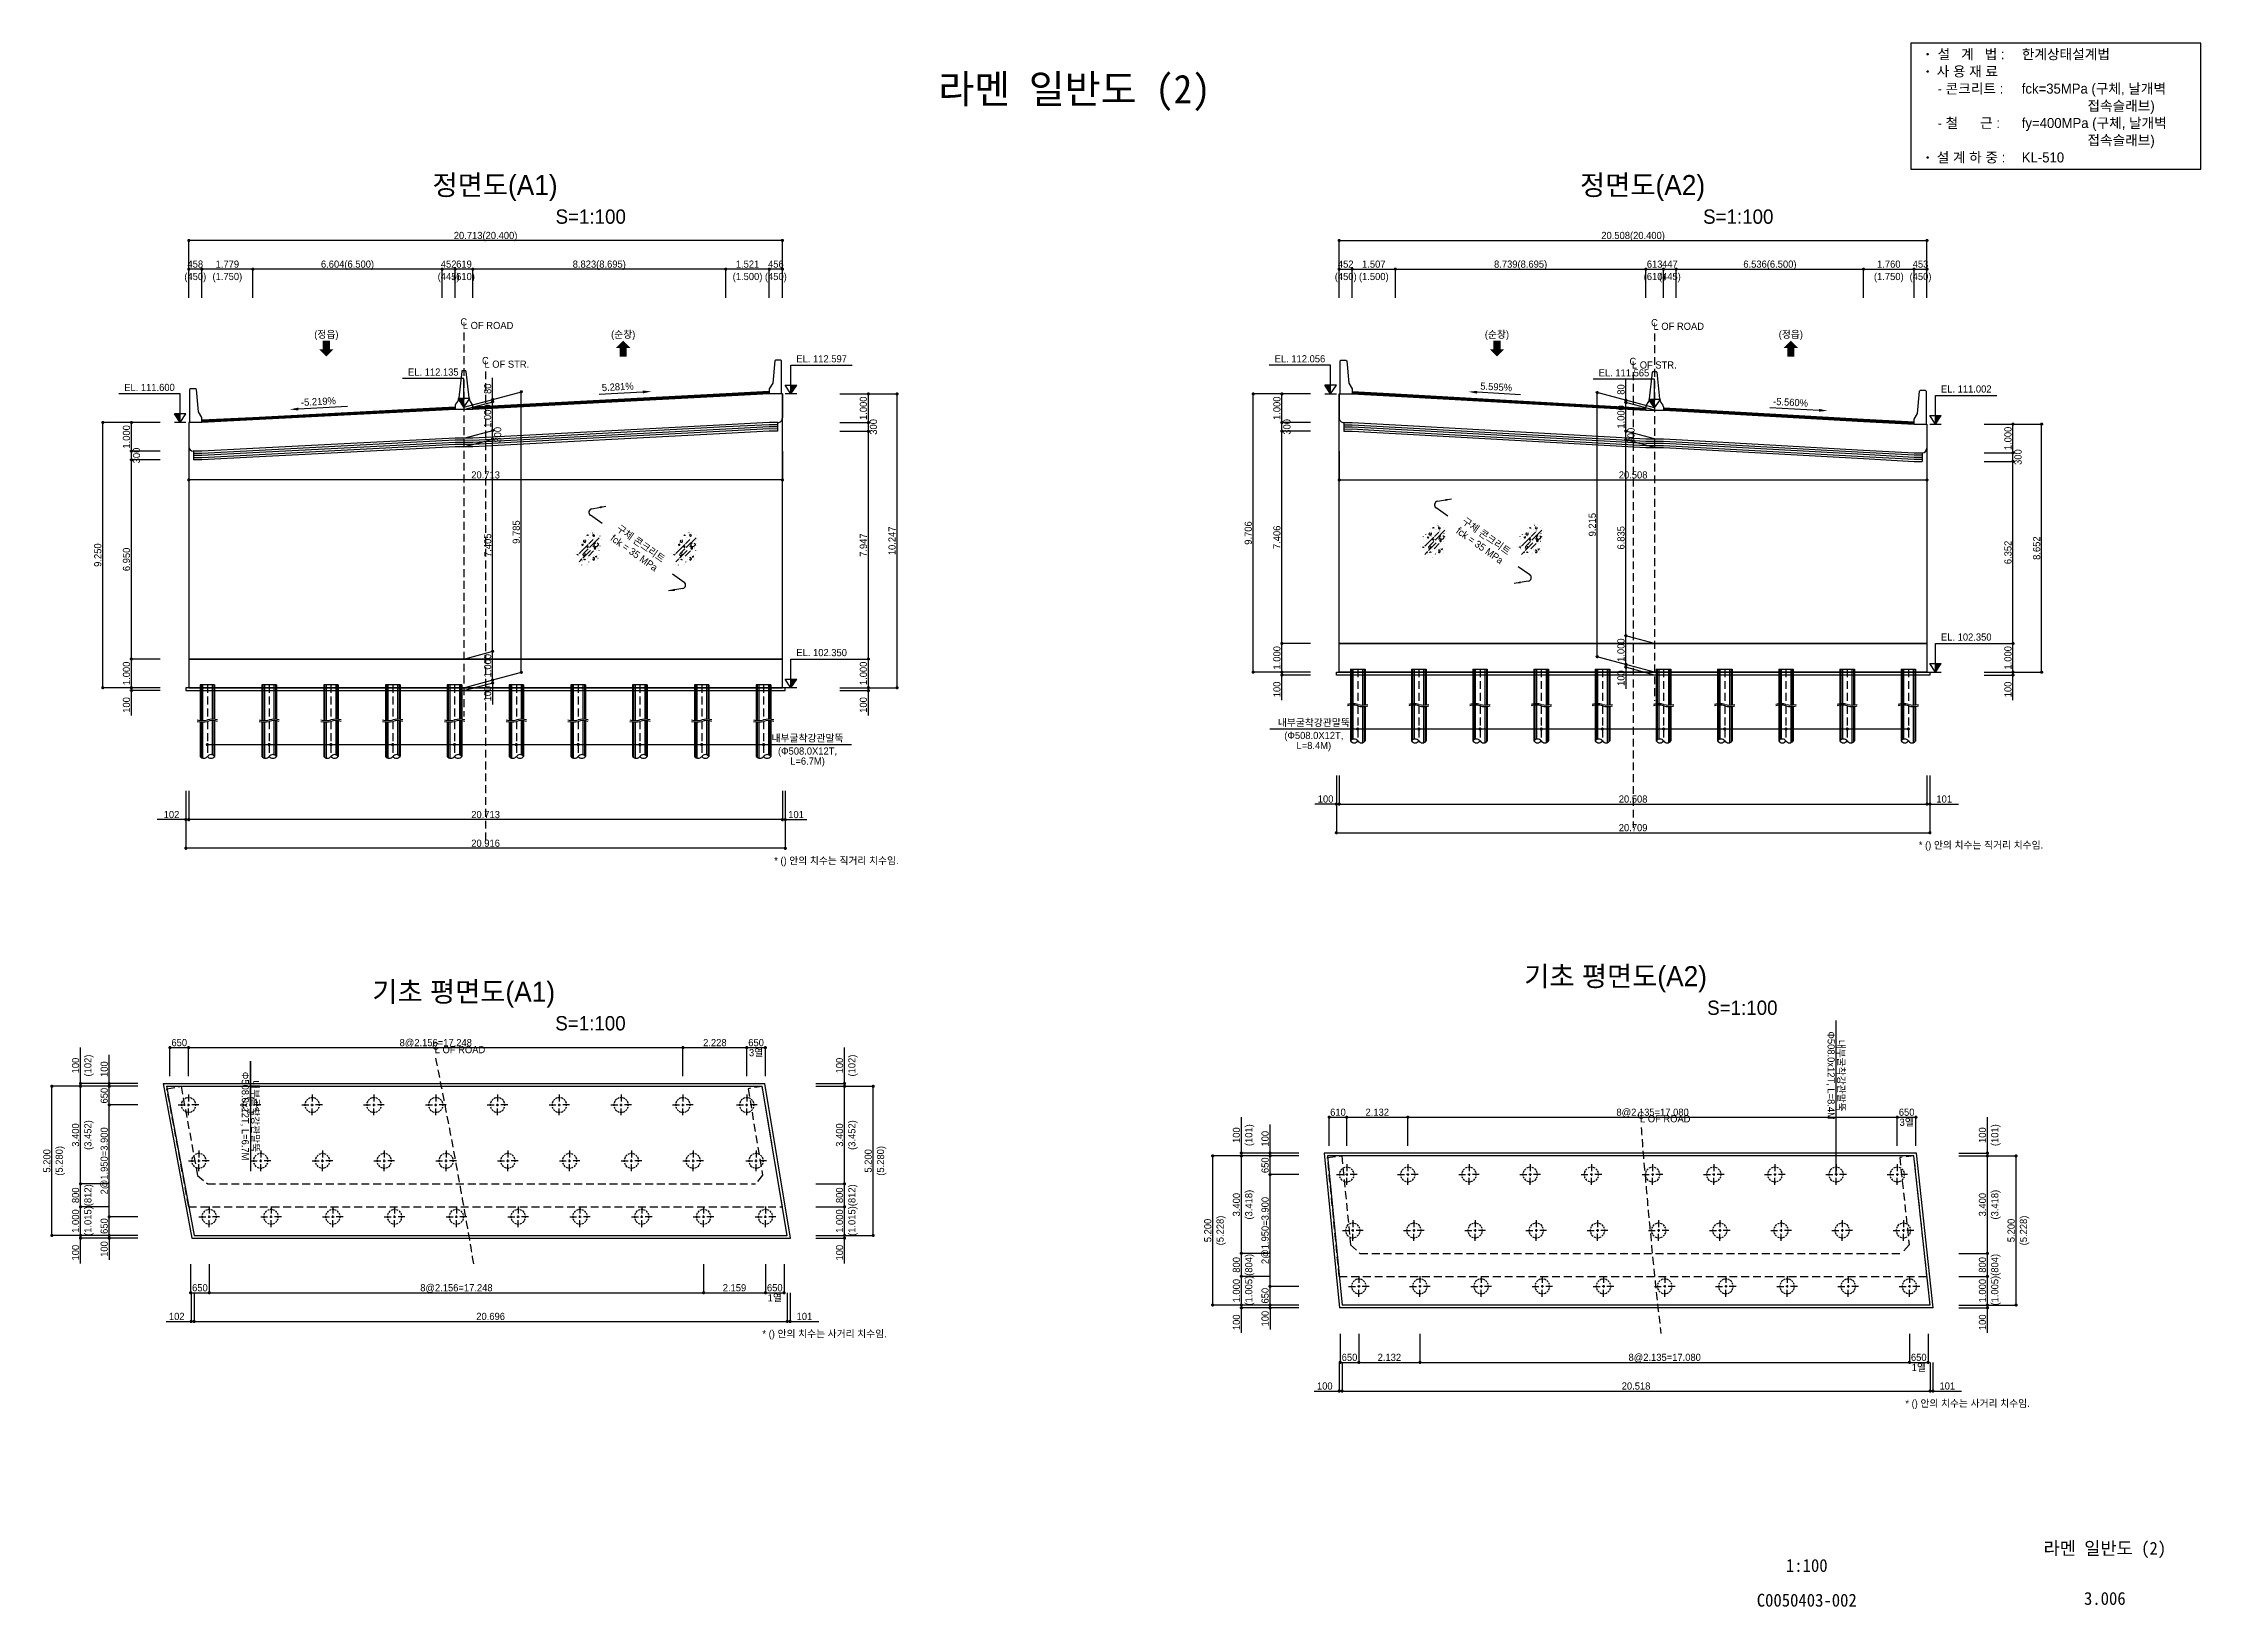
# Model space of a CAD drawing. Extents: x 2629709 to 3675628, y 1179 to 102095.
# Drawn here: x 2717033 to 2792318, y 2357 to 56900 of the extents above; entities that cross this region are included whole.
import ezdxf
from ezdxf.enums import TextEntityAlignment as Align

# ---------------------------------------------------------------- set-up
doc = ezdxf.new("R2010")
doc.units = 0
doc.header["$LTSCALE"] = 550
doc.header["$MEASUREMENT"] = 0
doc.linetypes.add('A-DASHD01', pattern=[0.75, 0.5, -0.25])
doc.layers.get('0').update_dxf_attribs({"linetype": 'CONTINUOUS'})
for name, color, linetype in [('CS-CNTL', 1, 'A-DASHD01'), ('CS-CONC-MAJR', 4, 'CONTINUOUS'), ('CS-CONC-MINR', 3, 'A-DASHD01'), ('CS-CUTL', 1, 'CONTINUOUS'), ('CS-DIML', 1, 'CONTINUOUS'), ('CS-DIMT', 3, 'CONTINUOUS'), ('CS-LEAT', 7, 'CONTINUOUS'), ('CS-MISC', 3, 'CONTINUOUS'), ('CS-NOTE', 3, 'CONTINUOUS'), ('CS-PATT', 1, 'CONTINUOUS'), ('CS-SYMB', 3, 'CONTINUOUS'), ('CS-SYMB-LIN3', 1, 'CONTINUOUS'), ('CS-TEXT', 3, 'CONTINUOUS'), ('CZ-TEX1', 6, 'CONTINUOUS'), ('CZ-TEX2', 3, 'CONTINUOUS'), ('TITLE-TEXT', 7, 'CONTINUOUS')]:
    doc.layers.add(name, color=color, linetype=linetype)
doc.styles.add('A_STANDARD', font='Dotum.ttf')
doc.styles.add('TB_TEXT', font='DotumChe.ttf')
doc.styles.add('돋움', font='Dotum.ttf')

msp = doc.modelspace()

# ---------------------------------------------------------------- texts
at = {"layer": 'CS-CONC-MINR', "linetype": 'A-DASHD01', "style": 'A_STANDARD'}
for p in [(2746470, 11758), (2786348, 9330)]:
    msp.add_text('* () 안의 치수는 사거리 치수임.', height=250, dxfattribs=at).set_placement(p, align=Align.RIGHT)
at = {"layer": 'CS-DIMT', "style": 'A_STANDARD'}
for s, p in [('20.713(20.400)', (2732470, 50068)), ('20.508(20.400)', (2772509, 50068)), ('458', (2722342, 49068)), ('1.779', (2723460, 49068)), ('6.604(6.500)', (2727652, 49068)), ('452', (2731180, 49068)), ('619', (2731716, 49068)), ('8.823(8.695)', (2736437, 49068)), ('1.521', (2741610, 49068)), ('456', (2742598, 49068)), ('452', (2762481, 49068)), ('1.507', (2763461, 49068)), ('8.739(8.695)', (2768584, 49068)), ('613', (2773260, 49068)), ('447', (2773791, 49068)), ('6.536(6.500)', (2777282, 49068)), ('1.760', (2781430, 49068)), ('453', (2782537, 49068)), ('(정읍)', (2726915, 46618)), ('(순창)', (2737271, 46618)), ('(순창)', (2767758, 46618)), ('(정읍)', (2778012, 46618)), ('EL. 112.597', (2744196, 45765)), ('EL. 112.056', (2760885, 45766)), ('EL. 112.135', (2730646, 45303)), ('EL. 111.565', (2772190, 45275)), ('EL. 111.600', (2720743, 44767)), ('EL. 111.002', (2784133, 44712)), ('20.713', (2732470, 41715)), ('20.508', (2772509, 41716)), ('EL. 102.350', (2784133, 36060)), ('EL. 102.350', (2744196, 35518)), ('내부굴착강관말뚝', (2761369, 33077)), ('내부굴착강관말뚝', (2743703, 32534)), ('(Φ508.0X12T,', (2761369, 32627)), ('L=8.4M)', (2761369, 32277)), ('(Φ508.0X12T,', (2743703, 32084)), ('L=6.7M)', (2743703, 31734)), ('102', (2721511, 29868)), ('20.713', (2732470, 29868)), ('101', (2743303, 29868)), ('100', (2761779, 30410)), ('20.508', (2772509, 30410)), ('101', (2783364, 30410)), ('20.709', (2772509, 29410)), ('20.916', (2732470, 28868))]:
    msp.add_text(s, height=250, dxfattribs=at).set_placement(p, align=Align.CENTER)
for s, p in [('(450)', (2722342, 48886)), ('(1.750)', (2723460, 48886)), ('(445)', (2731180, 48886)), ('(610)', (2731716, 48886)), ('(1.500)', (2741610, 48886)), ('(450)', (2742598, 48886)), ('(450)', (2762481, 48886)), ('(1.500)', (2763461, 48886)), ('(610)', (2773260, 48886)), ('(445)', (2773791, 48886)), ('(1.750)', (2781430, 48886)), ('(450)', (2782537, 48886))]:
    msp.add_text(s, height=250, dxfattribs=at).set_placement(p, align=Align.TOP_CENTER)
for s, rotation, p in [('-5.219%', 2.98756, (2726034, 44244)), ('5.281%', 3.02298, (2736532, 44759)), ('5.595%', 356.79764, (2767172, 44818)), ('-5.560%', 356.81763, (2777388, 44284)), ('100', 90, (2720063, 33543)), ('100', 90, (2745776, 33543)), ('100', 90, (2760205, 34085)), ('100', 90, (2785713, 34085))]:
    msp.add_text(s, height=250, rotation=rotation, dxfattribs=at).set_placement(p)
for s, p in [('80', (2732666, 44846)), ('1.000', (2745776, 44165)), ('1.000', (2760205, 44166)), ('80', (2772210, 44818)), ('1.000', (2732666, 43891)), ('1.000', (2772210, 43863)), ('1.000', (2720063, 43167)), ('1.000', (2785713, 43112)), ('9.785', (2733666, 39846)), ('10.247', (2746776, 39541)), ('9.706', (2759205, 39813)), ('7.406', (2760205, 39663)), ('9.215', (2771210, 40104)), ('6.835', (2772210, 39646)), ('9.250', (2719063, 39043)), ('6.950', (2720063, 38893)), ('7.405', (2732666, 39388)), ('7.947', (2745776, 39391)), ('6.352', (2785713, 39136)), ('8.652', (2786713, 39286)), ('1.000', (2732666, 35186)), ('1.000', (2760205, 35460)), ('1.000', (2772210, 35728)), ('1.000', (2785713, 35460)), ('1.000', (2720063, 34918)), ('1.000', (2745776, 34918)), ('100', (2772210, 34753)), ('100', (2732666, 34211))]:
    msp.add_text(s, height=250, rotation=90, dxfattribs=at).set_placement(p, align=Align.CENTER)
for p in [(2745876, 43515), (2760305, 43516), (2732766, 43241), (2772310, 43213), (2720163, 42517), (2785813, 42462)]:
    msp.add_text('300', height=250, rotation=90, dxfattribs=at).set_placement(p, align=Align.TOP_CENTER)
for p in [(2786818, 28805), (2746881, 28263)]:
    msp.add_text('* () 안의 치수는 직거리 치수임.', height=250, dxfattribs=at).set_placement(p, align=Align.RIGHT)
at = {"layer": 'CS-DIMT', "linetype": 'Continuous', "style": 'A_STANDARD'}
for s, rotation, p in [('650', 360, (2721782, 21913)), ('8@2.156=17.248', 360, (2730731, 21913)), ('2.228', 360, (2740469, 21913)), ('650', 360, (2741908, 21913)), ('내부굴착강관말뚝', 270, (2779643, 20885)), ('100', 90, (2718287, 21238)), ('100', 450, (2719287, 21113)), ('100', 90, (2744944, 21238)), ('650', 450, (2719287, 20188)), ('내부굴착강관말뚝', 270, (2724313, 19473)), ('610', 360, (2762211, 19485)), ('2.132', 360, (2763582, 19485)), ('8@2.135=17.080', 360, (2773188, 19485)), ('650', 360, (2782053, 19485)), ('3.400', 90, (2718287, 18813)), ('2@1.950=3.900', 450, (2719287, 17913)), ('3.400', 90, (2744944, 18813)), ('100', 90, (2758792, 18810)), ('100', 450, (2759792, 18685)), ('100', 90, (2784822, 18810)), ('5.200', 90, (2717287, 17913)), ('5.200', 90, (2745944, 17913)), ('650', 450, (2759792, 17760)), ('800', 90, (2718287, 16713)), ('800', 90, (2744944, 16713)), ('3.400', 90, (2758792, 16385)), ('2@1.950=3.900', 450, (2759792, 15485)), ('3.400', 90, (2784822, 16385)), ('1.000', 90, (2718287, 15813)), ('650', 450, (2719287, 15638)), ('1.000', 90, (2744944, 15813)), ('5.200', 90, (2757792, 15485)), ('5.200', 90, (2785822, 15485)), ('100', 450, (2719287, 14838)), ('800', 90, (2758792, 14285)), ('800', 90, (2784822, 14285)), ('650', 360, (2722503, 13363)), ('8@2.156=17.248', 360, (2731452, 13363)), ('2.159', 360, (2741155, 13363)), ('650', 360, (2742560, 13363)), ('1.000', 90, (2758792, 13385)), ('1.000', 90, (2784822, 13385)), ('650', 450, (2759792, 13210)), ('100', 450, (2759792, 12410)), ('650', 360, (2762614, 10935)), ('2.132', 360, (2764005, 10935)), ('8@2.135=17.080', 360, (2773611, 10935)), ('650', 360, (2782476, 10935))]:
    msp.add_text(s, height=250, rotation=rotation, dxfattribs=at).set_placement(p, align=Align.CENTER)
for s, rotation, p in [('3열', 360, (2741908, 21813)), ('Φ508.0x12T, L=8.4M', 270, (2779543, 20885)), ('(102)', 90, (2718468, 21238)), ('(102)', 90, (2745125, 21238)), ('Φ508.0x12T, L=6.7M', 270, (2724213, 19473)), ('(3.452)', 90, (2718468, 18813)), ('(3.452)', 90, (2745125, 18813)), ('(101)', 90, (2758973, 18810)), ('3열', 360, (2782053, 19385)), ('(101)', 90, (2785003, 18810)), ('(5.280)', 90, (2717468, 17913)), ('(5.280)', 90, (2746125, 17913)), ('(812)', 90, (2718468, 16713)), ('(812)', 90, (2745125, 16713)), ('(3.418)', 90, (2758973, 16385)), ('(3.418)', 90, (2785003, 16385)), ('(1.015)', 90, (2718468, 15813)), ('(1.015)', 90, (2745125, 15813)), ('(5.228)', 90, (2757973, 15485)), ('(5.228)', 90, (2786003, 15485)), ('(804)', 90, (2758973, 14285)), ('(804)', 90, (2785003, 14285)), ('(1.005)', 90, (2758973, 13385)), ('(1.005)', 90, (2785003, 13385)), ('1열', 360, (2742560, 13263)), ('1열', 360, (2782476, 10835))]:
    msp.add_text(s, height=250, rotation=rotation, dxfattribs=at).set_placement(p, align=Align.TOP_CENTER)
for p in [(2718287, 14438), (2744944, 14438), (2758792, 12010), (2784822, 12010)]:
    msp.add_text('100', height=250, rotation=90, dxfattribs=at).set_placement(p)
for s, p in [('102', (2721421, 12363)), ('100', (2761478, 9935))]:
    msp.add_text(s, height=250, dxfattribs=at).set_placement(p)
for s, p in [('20.696', (2732646, 12363)), ('101', (2743595, 12363)), ('20.518', (2772612, 9935)), ('101', (2783472, 9935))]:
    msp.add_text(s, height=250, dxfattribs=at).set_placement(p, align=Align.CENTER)
at = {"layer": 'CS-DIMT', "char_height": 250, "attachment_point": 8, "rotation": 324.50647, "style": 'A_STANDARD'}
for s, insert in [('\\A1;구체 콘크리트', (2737799, 39321)), ('\\A1;\\A1;fck = 35 MPa ', (2767087, 39273)), ('\\A1;구체 콘크리트', (2767305, 39578)), ('\\A1;\\A1;fck = 35 MPa ', (2737581, 39016))]:
    msp.add_mtext(s, dxfattribs=dict(at, insert=insert))
at = {"layer": 'CS-TEXT', "style": 'A_STANDARD'}
for s, p in [('C', (2731591, 47053)), ('L OF ROAD', (2731676, 46928)), ('C', (2773135, 47025)), ('L OF ROAD', (2773220, 46900)), ('C', (2732345, 45703)), ('C', (2772382, 45675)), ('L OF STR.', (2732430, 45578)), ('L OF STR.', (2772467, 45550))]:
    msp.add_text(s, height=250, dxfattribs=at).set_placement(p)
at = {"layer": 'CS-TEXT', "linetype": 'Continuous', "style": 'A_STANDARD'}
for s, p in [('C', (2730610, 21793)), ('L OF ROAD', (2730695, 21668)), ('C', (2772663, 19382)), ('L OF ROAD', (2772748, 19257))]:
    msp.add_text(s, height=250, dxfattribs=at).set_placement(p)
at = {"layer": 'CZ-TEX1', "style": 'A_STANDARD'}
for s, p in [('정면도(A1)', (2732800, 51600)), ('정면도(A2)', (2772839, 51600)), ('기초 평면도(A1)', (2731706, 23463)), ('기초 평면도(A2)', (2771897, 24005))]:
    msp.add_text(s, height=700, dxfattribs=at).set_placement(p, align=Align.CENTER)
at = {"layer": 'CZ-TEX2', "style": 'A_STANDARD'}
for p in [(2734911, 50600), (2774950, 50600), (2775093, 23005), (2734902, 22463)]:
    msp.add_text('S=1:100', height=500, dxfattribs=at).set_placement(p)
at = {"layer": 'TITLE-TEXT', "style": 'TB_TEXT'}
for s, height, p in [('라멘 일반도 (2)', 1000, (2753018, 55300)), ('라멘 일반도 (2)', 450, (2788968, 4400)), ('1:100', 450, (2778568, 3800)), ('C0050403-002', 450, (2778568, 2589)), ('3.006', 450, (2788968, 2650))]:
    msp.add_text(s, height=height, dxfattribs=at).set_placement(p, align=Align.MIDDLE_CENTER)

# ---------------------------------------------------------------- blocks, each defined once
blk = doc.blocks.new('CXRECON')
for p, q in [((-5.851032, 2.537886), (-5.848444, 2.547545)), ((-5.848444, 2.547545), (-5.845856, 2.557205)), ((-5.751693, 1.416206), (-5.744033, 1.422633)), ((-5.744033, 1.422633), (-5.736372, 1.429061)), ((-5.097763, -2.526468), (-0.41422, 2.157075)), ((-4.619188, 3.411384), (-4.614962, 3.420447)), ((-3.9673, 0.955802), (-3.960229, 0.962874)), ((-3.960229, 0.962874), (-3.953158, 0.969945)), ((-3.38897, 3.374389), (-3.379907, 3.378616)), ((-3.379907, 3.378616), (-3.370844, 3.382842)), ((-1.983404, 6.46133), (-1.982532, 6.471292)), ((-1.982532, 6.471292), (-1.98166, 6.481254)), ((-1.848821, 3.030535), (-1.838821, 3.030535)), ((-1.761395, 2.4861), (-1.757168, 2.495163)), ((-1.757168, 2.495163), (-1.752942, 2.504226)), ((-1.621195, 4.896884), (-1.618607, 4.906543)), ((-1.052663, 0.743846), (-1.050075, 0.753506)), ((-1.050075, 0.753506), (-1.047487, 0.763165)), ((-0.362134, 3.320937), (-0.359546, 3.330596)), ((-0.359546, 3.330596), (-0.356958, 3.340255)), ((-0.141915, 4.592665), (-0.139327, 4.602324)), ((-0.090866, 2.48043), (2.227863, 4.799159)), ((0.328395, 5.898027), (0.330983, 5.907686)), ((0.329102, 0.581558), (5.446292, 5.698747)), ((0.330983, 5.907686), (0.333571, 5.917345)), ((0.892052, 0.381441), (0.900244, 0.387177)), ((0.900244, 0.387177), (0.908435, 0.392913)), ((0.987654, 3.60612), (0.988526, 3.616082)), ((0.988526, 3.616082), (0.989397, 3.626044)), ((1.018924, 8.475117), (1.021512, 8.484776)), ((1.021512, 8.484776), (1.024101, 8.494435)), ((1.061643, 5.984746), (1.068714, 5.991817)), ((1.068714, 5.991817), (1.075785, 5.998888)), ((1.486342, 9.450894), (1.490568, 9.459957)), ((1.738179, 8.474135), (1.748179, 8.474135)), ((1.801551, 8.174562), (1.81121, 8.17715)), ((1.81121, 8.17715), (1.82087, 8.179738)), ((2.227395, 3.129346), (2.233823, 3.137006)), ((2.233823, 3.137006), (2.240251, 3.144666)), ((2.658398, 2.927885), (2.664134, 2.936076)), ((2.664134, 2.936076), (2.66987, 2.944268)), ((2.776041, 5.331488), (2.780267, 5.340551)), ((2.780267, 5.340551), (2.784493, 5.349614)), ((2.977981, 8.634162), (2.987943, 8.635034)), ((2.987943, 8.635034), (2.997905, 8.635905)), ((3.958712, 0.75091), (3.959584, 0.760872)), ((3.959584, 0.760872), (3.960455, 0.770834)), ((4.464946, 4.901028), (4.472606, 4.907456)), ((4.472606, 4.907456), (4.480266, 4.913884)), ((4.671555, 0.714504), (4.680618, 0.71873)), ((4.674451, 7.134424), (4.683514, 7.13865)), ((4.680618, 0.71873), (4.689681, 0.722956)), ((4.683514, 7.13865), (4.692577, 7.142876)), ((4.866823, 0.04987), (4.876482, 0.052458)), ((4.876482, 0.052458), (4.886141, 0.055047)), ((5.126764, 4.103987), (5.129352, 4.113646)), ((5.129352, 4.113646), (5.13194, 4.123306)), ((5.42648, 2.52751), (5.43148, 2.53617)), ((5.43148, 2.53617), (5.43648, 2.544831)), ((5.817293, 6.681077), (5.819881, 6.690736)), ((5.81934, 1.415999), (5.821928, 1.425658)), ((5.819881, 6.690736), (5.822469, 6.700396)), ((6.444395, 4.892204), (6.446132, 4.902052)), ((6.446132, 4.902052), (6.447868, 4.9119)), ((-7.232091, -2.616294), (-7.229503, -2.606635)), ((-7.229503, -2.606635), (-7.226914, -2.596976)), ((-5.884535, -1.314253), (-5.883664, -1.304291)), ((-5.883664, -1.304291), (-5.882792, -1.294329)), ((-5.600266, -3.544687), (-5.592605, -3.538259)), ((-5.592605, -3.538259), (-5.584945, -3.531831)), ((-5.448838, -8.50558), (-5.441178, -8.499152)), ((-5.441178, -8.499152), (-5.433517, -8.492724)), ((-5.435821, -2.413065), (-5.425821, -2.413065)), ((-5.138004, -6.887754), (-3.65921, -5.40896)), ((-5.009131, -4.478694), (-5.004905, -4.469631)), ((-5.004905, -4.469631), (-5.000679, -4.460568)), ((-4.247074, -2.392191), (-4.237415, -2.389603)), ((-4.237415, -2.389603), (-4.227755, -2.387015)), ((-4.014372, -0.716292), (-4.011784, -0.706632)), ((-3.719433, -8.5981), (-3.715207, -8.589037)), ((-3.715207, -8.589037), (-3.710981, -8.579974)), ((-3.600812, -6.011194), (-3.595076, -6.003002)), ((-3.595076, -6.003002), (-3.589341, -5.994811)), ((-3.391865, -3.045531), (-3.382802, -3.041305)), ((-3.382802, -3.041305), (-3.373739, -3.037079)), ((-3.197284, -4.947034), (0.829977, -0.919772)), ((-3.124251, -6.987424), (-3.121663, -6.977765)), ((-3.121663, -6.977765), (-3.119075, -6.968105)), ((-2.913477, -4.169462), (-2.912606, -4.159501)), ((-2.912606, -4.159501), (-2.911734, -4.149539)), ((-2.64301, -2.390554), (-0.408553, -0.156097)), ((-2.433722, -4.410334), (-2.431134, -4.400674)), ((-2.431134, -4.400674), (-2.428546, -4.391015)), ((-1.743193, -1.833244), (-1.740605, -1.823584)), ((-1.740605, -1.823584), (-1.738016, -1.813925)), ((-1.284968, -8.392007), (-1.28238, -8.382348)), ((-1.28238, -8.382348), (-1.279791, -8.372688)), ((-0.968303, -4.41487), (-0.965715, -4.405211)), ((-0.968303, -5.32863), (-0.965715, -5.318971)), ((-0.864949, -8.292944), (-0.855886, -8.288718)), ((-0.855886, -8.288718), (-0.846823, -8.284492)), ((-0.849983, -0.317764), (-0.846563, -0.308367)), ((-0.846563, -0.308367), (-0.843143, -0.29897)), ((-0.471696, -1.633306), (-0.46747, -1.624243)), ((-0.46747, -1.624243), (-0.463244, -1.61518)), ((-0.240475, -3.931698), (2.485078, -1.206145)), ((-0.055167, -3.414033), (-0.052579, -3.404374)), ((0.057581, -7.024672), (0.058452, -7.01471)), ((0.058452, -7.01471), (0.059324, -7.004748)), ((0.413558, -6.563172), (0.42352, -6.562301)), ((0.42352, -6.562301), (0.433482, -6.561429)), ((0.818002, -5.752713), (0.822228, -5.74365)), ((0.822228, -5.74365), (0.826454, -5.734586)), ((0.989612, -4.240716), (0.9922, -4.231056)), ((2.362515, -2.944283), (2.371176, -2.939283)), ((2.364647, -6.204373), (2.367235, -6.194714)), ((2.367235, -6.194714), (2.369823, -6.185055)), ((2.371176, -2.939283), (2.379836, -2.934283)), ((3.055176, -3.627283), (3.057764, -3.617624)), ((3.057764, -3.617624), (3.060352, -3.607965)), ((3.745705, -1.050193), (3.748294, -1.040534)), ((3.748294, -1.040534), (3.750882, -1.030875)), ((4.130943, -6.345009), (4.137371, -6.337349)), ((4.137371, -6.337349), (4.143799, -6.329688)), ((4.616373, -0.059865), (4.624034, -0.053437)), ((4.624034, -0.053437), (4.631694, -0.047009)), ((4.668659, -5.705417), (4.677722, -5.70119)), ((4.677722, -5.70119), (4.686785, -5.696964)), ((4.767801, -5.020757), (4.775461, -5.014329)), ((4.775461, -5.014329), (4.783122, -5.007902)), ((5.355437, -2.907325), (5.359663, -2.898262)), ((5.359663, -2.898262), (5.36389, -2.889199)), ((5.38733, -1.102714), (5.389066, -1.092866)), ((5.389066, -1.092866), (5.390802, -1.083018))]:
    blk.add_line(p, q)
for points in [[(-3.566539, 2.231494), (-3.675179, 2.058975), (-3.686539, 1.911494), (-3.585089, 1.76591), (-3.366539, 1.711494), (-3.157318, 1.806936), (-3.046539, 2.031494), (-3.070589, 2.241918), (-3.166539, 2.351494)], [(-2.277934, 4.28244), (-2.608996, 4.18211), (-2.837934, 4.04244), (-2.897751, 3.68492), (-2.397934, 3.32244), (-1.892488, 3.416346), (-1.637934, 3.84244), (-1.664775, 4.177286), (-1.757934, 4.28244)], [(-0.958798, 1.087352), (-0.983764, 0.869867), (-0.878798, 0.687352), (-0.663467, 0.605766), (-0.438798, 0.687352), (-0.316866, 1.033845), (-0.558798, 1.287352)], [(-0.873262, 6.859953), (-0.855306, 6.965297), (-0.793262, 7.059953), (-0.679376, 7.130771), (-0.553262, 7.139953), (-0.373504, 6.960817), (-0.473262, 6.699953)], [(2.445796, 7.406973), (2.153469, 7.279926), (2.005796, 6.966973), (2.110592, 6.631689), (2.445796, 6.446973), (2.779722, 6.496356), (2.965796, 6.686973), (2.999504, 6.94925), (2.885796, 7.206973)], [(2.27784, 1.108099), (2.295796, 1.213443), (2.35784, 1.308099), (2.471726, 1.378917), (2.59784, 1.388099), (2.777598, 1.208963), (2.67784, 0.948099)], [(3.381617, 2.837496), (2.787248, 2.439128), (2.661617, 1.797496), (2.853516, 1.434227), (3.261617, 1.157496), (3.957451, 1.105425), (4.661617, 1.477496), (5.071687, 2.035374), (5.061617, 2.317496), (4.875898, 2.52002), (4.421617, 2.757496)], [(2.838332, 0.664018), (2.708987, 0.446206), (2.718332, 0.144018), (2.927255, -0.144373), (3.238332, -0.215982), (3.550919, 0.000506), (3.598332, 0.424018), (3.495334, 0.628576), (3.358332, 0.744018)], [(-6.217461, -3.281), (-6.199506, -3.175657), (-6.137461, -3.081), (-6.023575, -3.010182), (-5.897461, -3.001), (-5.717704, -3.180137), (-5.817461, -3.441)], [(-2.55502, -2.649097), (-2.886081, -2.749427), (-3.11502, -2.889097), (-3.174836, -3.246617), (-2.67502, -3.609097), (-2.169573, -3.515191), (-1.91502, -3.089097), (-1.94186, -2.754251), (-2.03502, -2.649097)], [(-2.430628, -5.868774), (-2.412672, -5.763431), (-2.350628, -5.668774), (-2.236742, -5.597956), (-2.110628, -5.588774), (-1.930871, -5.767911), (-2.030628, -6.028774)], [(2.01089, -5.363698), (2.11122, -5.69476), (2.25089, -5.923698), (2.608411, -5.983515), (2.97089, -5.483698), (2.876985, -4.978252), (2.45089, -4.723698), (2.116045, -4.750538), (2.01089, -4.843698)], [(3.537973, -3.952404), (3.513006, -4.169889), (3.617973, -4.352404), (3.833304, -4.43399), (4.057973, -4.352404), (4.179904, -4.005911), (3.937973, -3.752404)]]:
    blk.add_lwpolyline(points)
blk = doc.blocks.new('CXDIMDT2')
at = {"layer": 'CS-MISC', "const_width": 0.5}
blk.add_lwpolyline([(0.25, 0, 1), (-0.25, 0, 1)], format="xyb", close=True, dxfattribs=at)
blk = doc.blocks.new('CSPILEH')
at = {"layer": 'CS-MISC'}
for start, end in [(172.079712, 187.920288), (149.579712, 165.420288), (127.079712, 142.920288), (104.579712, 120.420288), (82.079712, 97.920288), (59.579712, 75.420288), (37.079712, 52.920288), (14.579712, 30.420288), (352.079712, 7.920288), (194.579712, 210.420288), (217.079712, 232.920288), (239.579712, 255.420288), (262.079712, 277.920288), (284.579712, 300.420288), (307.079712, 322.920288), (329.579712, 345.420288)]:
    blk.add_arc((0, 0), 1, start, end, dxfattribs=at)
at = {"layer": 'CS-SYMB-LIN3'}
for p, q in [((-1.416, 0), (-0.467922, 0)), ((-0.166248, 0), (0.166248, 0)), ((0, 1.416), (0, 0.467922)), ((0, -0.166248), (0, 0.166248)), ((1.416, 0), (0.467922, 0)), ((0, -1.416), (0, -0.467922))]:
    blk.add_line(p, q, dxfattribs=at)
blk = doc.blocks.new('A$Cc22b2ba3')
at = {"layer": 'CS-LEAT', "linetype": 'ByBlock'}
blk.add_lwpolyline([(-10615, -4900), (-500, -4900), (-500, -500), (-10615, -500)], close=True, dxfattribs=at)
at = {"layer": 'CS-NOTE', "linetype": 'ByBlock', "const_width": 43.7}
for points in [[(-10054, -887, 1), (-10011, -887, 1)], [(-10054, -1487, 1), (-10011, -1487, 1)], [(-10054, -4487, 1), (-10011, -4487, 1)]]:
    blk.add_lwpolyline(points, format="xyb", close=True, dxfattribs=at)
at = {"layer": 'CS-NOTE', "linetype": 'ByBlock', "style": '돋움'}
for s, p in [('설   계   법 : ', (-9684, -1060)), ('한계상태설계법', (-6747, -1060)), ('사 용 재 료', (-9716, -1660)), ('- 콘크리트 :', (-9684, -2260)), ('fck=35MPa (구체, 날개벽', (-6747, -2260)), ('                  접속슬래브)', (-6747, -2860)), ('- 철      근 :', (-9684, -3460)), ('fy=400MPa (구체, 날개벽', (-6747, -3460)), ('                  접속슬래브)', (-6747, -4060)), ('설 계 하 중 :', (-9716, -4660)), ('KL-510', (-6747, -4660))]:
    blk.add_text(s, height=350, dxfattribs=at).set_placement(p)

# ---------------------------------------------------------------- linework, layer by layer
at = {"layer": 'CS-CNTL', "linetype": 'A-DASHD01'}
for p, q in [((2731716, 46803), (2731716, 33418)), ((2773260, 46775), (2773260, 33960)), ((2732470, 45453), (2732470, 29010)), ((2772507, 45425), (2772507, 29524)), ((2762901, 35060), (2762901, 33835)), ((2765033, 35060), (2765033, 33835)), ((2767168, 35060), (2767168, 33835)), ((2769303, 35060), (2769303, 33835)), ((2771438, 35060), (2771438, 33835)), ((2773573, 35060), (2773573, 33835)), ((2775708, 35060), (2775708, 33835)), ((2777843, 35060), (2777843, 33835)), ((2779978, 35060), (2779978, 33835)), ((2782113, 35060), (2782113, 33835)), ((2722763, 34518), (2722763, 33293)), ((2724919, 34518), (2724919, 33293)), ((2727075, 34518), (2727075, 33293)), ((2729231, 34518), (2729231, 33293)), ((2731387, 34518), (2731387, 33293)), ((2733543, 34518), (2733543, 33293)), ((2735699, 34518), (2735699, 33293)), ((2737855, 34518), (2737855, 33293)), ((2740011, 34518), (2740011, 33293)), ((2742170, 34518), (2742170, 33293)), ((2722763, 33293), (2722763, 33293)), ((2722763, 33243), (2722763, 33243)), ((2722763, 33243), (2722763, 32018)), ((2724919, 33293), (2724919, 33293)), ((2724919, 33243), (2724919, 33243)), ((2724919, 33243), (2724919, 32018)), ((2727075, 33293), (2727075, 33293)), ((2727075, 33243), (2727075, 33243)), ((2727075, 33243), (2727075, 32018)), ((2729231, 33293), (2729231, 33293)), ((2729231, 33243), (2729231, 33243)), ((2729231, 33243), (2729231, 32018)), ((2731387, 33293), (2731387, 33293)), ((2731387, 33243), (2731387, 33243)), ((2731387, 33243), (2731387, 32018)), ((2733543, 33293), (2733543, 33293)), ((2733543, 33243), (2733543, 33243)), ((2733543, 33243), (2733543, 32018)), ((2735699, 33293), (2735699, 33293)), ((2735699, 33243), (2735699, 33243)), ((2735699, 33243), (2735699, 32018)), ((2737855, 33293), (2737855, 33293)), ((2737855, 33243), (2737855, 33243)), ((2737855, 33243), (2737855, 32018)), ((2740011, 33293), (2740011, 33293)), ((2740011, 33243), (2740011, 33243)), ((2740011, 33243), (2740011, 32018)), ((2742170, 33293), (2742170, 33293)), ((2742170, 33243), (2742170, 33243)), ((2742170, 33243), (2742170, 32018)), ((2762901, 33835), (2762901, 33835)), ((2762901, 33785), (2762901, 33785)), ((2762901, 33785), (2762901, 32560)), ((2765033, 33835), (2765033, 33835)), ((2765033, 33785), (2765033, 33785)), ((2765033, 33785), (2765033, 32560)), ((2767168, 33835), (2767168, 33835)), ((2767168, 33785), (2767168, 33785)), ((2767168, 33785), (2767168, 32560)), ((2769303, 33835), (2769303, 33835)), ((2769303, 33785), (2769303, 33785)), ((2769303, 33785), (2769303, 32560)), ((2771438, 33835), (2771438, 33835)), ((2771438, 33785), (2771438, 33785)), ((2771438, 33785), (2771438, 32560)), ((2773573, 33835), (2773573, 33835)), ((2773573, 33785), (2773573, 33785)), ((2773573, 33785), (2773573, 32560)), ((2775708, 33835), (2775708, 33835)), ((2775708, 33785), (2775708, 33785)), ((2775708, 33785), (2775708, 32560)), ((2777843, 33835), (2777843, 33835)), ((2777843, 33785), (2777843, 33785)), ((2777843, 33785), (2777843, 32560)), ((2779978, 33835), (2779978, 33835)), ((2779978, 33785), (2779978, 33785)), ((2779978, 33785), (2779978, 32560)), ((2782113, 33835), (2782113, 33835)), ((2782113, 33785), (2782113, 33785)), ((2782113, 33785), (2782113, 32560))]:
    msp.add_line(p, q, dxfattribs=at)
at = {"layer": 'CS-CNTL'}
for centre, start, end in [((2524906, -20153), 9.45023, 11.4386), ((2982145, 35497), 184.48325, 186.4542)]:
    msp.add_arc(centre, 210000, start, end, dxfattribs=at)
at = {"layer": 'CS-CONC-MAJR'}
for p, q in [((2731637, 45451), (2731540, 44523)), ((2731768, 45475), (2731664, 45475)), ((2731892, 44523), (2731795, 45451)), ((2742560, 45818), (2742492, 45038)), ((2742593, 45848), (2742560, 45818)), ((2742766, 45848), (2742593, 45848)), ((2742796, 45818), (2742766, 45848)), ((2742796, 45038), (2742796, 45818)), ((2762285, 45818), (2762315, 45848)), ((2762285, 45038), (2762285, 45818)), ((2762315, 45848), (2762486, 45848)), ((2762486, 45848), (2762519, 45818)), ((2762519, 45818), (2762586, 45038)), ((2773086, 44495), (2773183, 45423)), ((2773209, 45446), (2773312, 45446)), ((2773338, 45423), (2773434, 44495)), ((2722174, 44847), (2722144, 44817)), ((2722144, 44817), (2722144, 44037)), ((2722347, 44847), (2722174, 44847)), ((2722380, 44817), (2722347, 44847)), ((2722449, 44037), (2722380, 44817)), ((2740849, 44667), (2732026, 44201)), ((2740849, 44651), (2732026, 44185)), ((2740849, 44635), (2732026, 44169)), ((2740849, 44619), (2732026, 44153)), ((2740849, 44603), (2732026, 44137)), ((2740849, 44587), (2732026, 44121)), ((2742370, 44748), (2740849, 44667)), ((2742370, 44732), (2740849, 44651)), ((2742370, 44716), (2740849, 44635)), ((2742370, 44700), (2740849, 44619)), ((2742370, 44684), (2740849, 44603)), ((2742370, 44668), (2740849, 44587)), ((2742492, 45038), (2742370, 44844)), ((2742370, 44844), (2742370, 44668)), ((2742826, 44665), (2742370, 44668)), ((2742796, 44844), (2742796, 45038)), ((2742796, 44665), (2742796, 44844)), ((2742826, 44665), (2742796, 44665)), ((2742826, 44665), (2742826, 43826)), ((2742826, 35418), (2742826, 44665)), ((2762255, 44666), (2762707, 44668)), ((2762255, 44666), (2762255, 43826)), ((2762255, 44666), (2762285, 44666)), ((2762255, 35960), (2762255, 44666)), ((2762285, 44844), (2762285, 45038)), ((2762285, 44666), (2762285, 44844)), ((2762586, 45038), (2762707, 44844)), ((2762707, 44844), (2762707, 44668)), ((2762707, 44748), (2764214, 44663)), ((2762707, 44732), (2764214, 44647)), ((2762707, 44716), (2764214, 44631)), ((2762707, 44700), (2764214, 44615)), ((2762707, 44684), (2764214, 44599)), ((2762707, 44668), (2764214, 44583)), ((2764214, 44663), (2772954, 44174)), ((2764214, 44647), (2772954, 44158)), ((2764214, 44631), (2772954, 44142)), ((2764214, 44615), (2772954, 44126)), ((2764214, 44599), (2772954, 44110)), ((2764214, 44583), (2772954, 44094)), ((2782431, 43982), (2782499, 44762)), ((2782499, 44762), (2782532, 44792)), ((2782532, 44792), (2782703, 44792)), ((2782703, 44792), (2782733, 44762)), ((2782733, 44762), (2782733, 43982)), ((2722571, 43664), (2722113, 43667)), ((2722113, 43667), (2722113, 42826)), ((2722113, 43667), (2722113, 35418)), ((2722144, 44037), (2722144, 43844)), ((2722144, 43844), (2722144, 43667)), ((2722571, 43844), (2722449, 44037)), ((2722571, 43664), (2722571, 43844)), ((2724350, 43836), (2722571, 43744)), ((2724350, 43820), (2722571, 43728)), ((2724350, 43804), (2722571, 43712)), ((2724350, 43788), (2722571, 43696)), ((2724350, 43772), (2722571, 43680)), ((2724350, 43756), (2722571, 43664)), ((2730954, 44181), (2724350, 43836)), ((2730954, 44165), (2724350, 43820)), ((2730954, 44149), (2724350, 43804)), ((2730954, 44133), (2724350, 43788)), ((2730954, 44117), (2724350, 43772)), ((2730954, 44101), (2724350, 43756)), ((2731406, 44205), (2730954, 44181)), ((2731406, 44189), (2730954, 44165)), ((2731406, 44173), (2730954, 44149)), ((2731406, 44157), (2730954, 44133)), ((2731406, 44141), (2730954, 44117)), ((2731406, 44125), (2730954, 44101)), ((2731406, 44248), (2731406, 44125)), ((2731716, 44123), (2731406, 44125)), ((2731493, 44399), (2731425, 44306)), ((2732026, 44121), (2731716, 44123)), ((2732007, 44306), (2731939, 44399)), ((2732026, 44121), (2732026, 44248)), ((2742370, 43668), (2740849, 43587)), ((2742665, 43666), (2742370, 43668)), ((2742659, 43666), (2742659, 43366)), ((2762415, 43666), (2762707, 43668)), ((2762421, 43666), (2762421, 43366)), ((2762707, 43668), (2764214, 43583)), ((2772954, 44094), (2772954, 44219)), ((2772954, 44094), (2773260, 44095)), ((2772972, 44277), (2773039, 44370)), ((2773260, 44095), (2773567, 44096)), ((2773482, 44370), (2773548, 44277)), ((2773567, 44219), (2773567, 44096)), ((2773567, 44176), (2774014, 44151)), ((2773567, 44160), (2774014, 44135)), ((2773567, 44144), (2774014, 44119)), ((2773567, 44128), (2774014, 44103)), ((2773567, 44112), (2774014, 44087)), ((2773567, 44096), (2774014, 44071)), ((2774014, 44151), (2780550, 43788)), ((2774014, 44135), (2780550, 43772)), ((2774014, 44119), (2780550, 43756)), ((2774014, 44103), (2780550, 43740)), ((2774014, 44087), (2780550, 43724)), ((2774014, 44071), (2780550, 43708)), ((2780550, 43788), (2782311, 43690)), ((2780550, 43772), (2782311, 43674)), ((2780550, 43756), (2782311, 43658)), ((2780550, 43740), (2782311, 43642)), ((2780550, 43724), (2782311, 43626)), ((2780550, 43708), (2782311, 43610)), ((2782311, 43789), (2782431, 43982)), ((2782311, 43610), (2782311, 43789)), ((2782733, 43982), (2782733, 43789)), ((2782733, 43789), (2782733, 43612)), ((2730954, 43101), (2724350, 42756)), ((2730954, 43026), (2724350, 42681)), ((2730954, 42951), (2724350, 42606)), ((2731406, 43125), (2730954, 43101)), ((2731406, 43050), (2730954, 43026)), ((2731406, 42975), (2730954, 42951)), ((2731716, 43123), (2731406, 43125)), ((2731716, 43048), (2731406, 43050)), ((2731716, 42973), (2731406, 42975)), ((2732026, 43121), (2731716, 43123)), ((2732026, 43046), (2731716, 43048)), ((2732026, 42971), (2731716, 42973)), ((2740849, 43587), (2732026, 43121)), ((2740849, 43512), (2732026, 43046)), ((2740849, 43437), (2732026, 42971)), ((2740849, 43362), (2732026, 42896)), ((2740849, 43287), (2732026, 42821)), ((2742370, 43592), (2740849, 43512)), ((2742370, 43518), (2740849, 43437)), ((2742370, 43442), (2740849, 43362)), ((2742370, 43368), (2740849, 43287)), ((2742659, 43591), (2742370, 43592)), ((2742659, 43516), (2742370, 43518)), ((2742659, 43441), (2742370, 43442)), ((2742659, 43366), (2742370, 43368)), ((2762421, 43591), (2762707, 43592)), ((2762421, 43516), (2762707, 43518)), ((2762421, 43441), (2762707, 43442)), ((2762421, 43366), (2762707, 43368)), ((2762707, 43592), (2764214, 43508)), ((2762707, 43518), (2764214, 43433)), ((2762707, 43442), (2764214, 43358)), ((2762707, 43368), (2764214, 43283)), ((2764214, 43583), (2772954, 43094)), ((2764214, 43508), (2772954, 43019)), ((2764214, 43433), (2772954, 42944)), ((2764214, 43358), (2772954, 42869)), ((2764214, 43283), (2772954, 42794)), ((2772954, 43094), (2773260, 43095)), ((2772954, 43019), (2773260, 43020)), ((2772954, 42944), (2773260, 42945)), ((2773260, 43095), (2773567, 43096)), ((2773260, 43020), (2773567, 43021)), ((2773260, 42945), (2773567, 42946)), ((2773567, 43096), (2774014, 43071)), ((2773567, 43021), (2774014, 42996)), ((2773567, 42946), (2774014, 42921)), ((2774014, 43071), (2780550, 42708)), ((2774014, 42996), (2780550, 42633)), ((2774014, 42921), (2780550, 42558)), ((2782311, 43610), (2782763, 43612)), ((2782763, 43612), (2782763, 42772)), ((2782763, 43612), (2782763, 35960)), ((2722571, 42664), (2722272, 42666)), ((2722281, 42666), (2722281, 42366)), ((2722571, 42589), (2722281, 42591)), ((2722571, 42514), (2722281, 42516)), ((2722571, 42439), (2722281, 42441)), ((2722571, 42364), (2722281, 42366)), ((2724350, 42756), (2722571, 42664)), ((2724350, 42681), (2722571, 42589)), ((2724350, 42606), (2722571, 42514)), ((2724350, 42531), (2722571, 42439)), ((2724350, 42456), (2722571, 42364)), ((2730954, 42876), (2724350, 42531)), ((2730954, 42801), (2724350, 42456)), ((2731406, 42900), (2730954, 42876)), ((2731406, 42825), (2730954, 42801)), ((2731716, 42898), (2731406, 42900)), ((2731716, 42823), (2731406, 42825)), ((2732026, 42896), (2731716, 42898)), ((2732026, 42821), (2731716, 42823)), ((2772954, 42869), (2773260, 42870)), ((2772954, 42794), (2773260, 42795)), ((2773260, 42870), (2773567, 42871)), ((2773260, 42795), (2773567, 42796)), ((2773567, 42871), (2774014, 42846)), ((2773567, 42796), (2774014, 42771)), ((2774014, 42846), (2780550, 42483)), ((2774014, 42771), (2780550, 42408)), ((2780550, 42708), (2782311, 42610)), ((2780550, 42633), (2782311, 42535)), ((2780550, 42558), (2782311, 42460)), ((2780550, 42483), (2782311, 42385)), ((2780550, 42408), (2782311, 42310)), ((2782311, 42610), (2782604, 42612)), ((2782311, 42535), (2782597, 42537)), ((2782311, 42460), (2782597, 42462)), ((2782311, 42385), (2782597, 42387)), ((2782311, 42310), (2782597, 42312)), ((2782597, 42612), (2782597, 42312)), ((2722113, 35418), (2742826, 35418)), ((2722113, 35418), (2722113, 34418)), ((2742826, 35418), (2722113, 35418)), ((2742826, 34418), (2742826, 35418)), ((2782763, 35960), (2762255, 35960)), ((2762255, 34960), (2762255, 35960)), ((2762255, 35960), (2782763, 35960)), ((2782763, 35960), (2782763, 34960)), ((2762154, 34960), (2762255, 34960)), ((2762154, 34860), (2762154, 34960)), ((2782864, 34860), (2762154, 34860)), ((2782763, 34960), (2762255, 34960)), ((2762255, 34960), (2772509, 34960)), ((2772509, 34960), (2782763, 34960)), ((2782763, 34960), (2782864, 34960)), ((2782864, 34960), (2782864, 34860)), ((2722011, 34418), (2722011, 34318)), ((2722113, 34418), (2722011, 34418)), ((2722011, 34318), (2742928, 34318)), ((2722113, 34418), (2742826, 34418)), ((2732470, 34418), (2722113, 34418)), ((2742826, 34418), (2732470, 34418)), ((2742928, 34418), (2742826, 34418)), ((2742928, 34318), (2742928, 34418)), ((2721216, 20613), (2722215, 15213)), ((2721216, 20613), (2742208, 20613)), ((2721337, 20513), (2722298, 15313)), ((2721337, 20513), (2742124, 20513)), ((2742994, 15313), (2742124, 20513)), ((2743112, 15213), (2742208, 20613)), ((2782398, 18185), (2761732, 18185)), ((2761732, 18185), (2762262, 12785)), ((2782308, 18085), (2761842, 18085)), ((2761842, 18085), (2762353, 12885)), ((2782872, 12885), (2782308, 18085)), ((2782983, 12785), (2782398, 18185)), ((2722215, 15213), (2743112, 15213)), ((2722298, 15313), (2742994, 15313)), ((2782872, 12885), (2762353, 12885)), ((2782983, 12785), (2762262, 12785))]:
    msp.add_line(p, q, dxfattribs=at)
for centre, radius, start, end in [((2731663, 45449), 26, 89.12142, 174.12938), ((2731769, 45449), 26, 5.87062, 90.87858), ((2773208, 45420), 26, 89.69584, 174.12342), ((2773312, 45420), 26, 5.87658, 90.30416), ((2731282, 44551), 260, 324.14108, 353.86028), ((2732150, 44551), 260, 186.13972, 215.85892), ((2772828, 44522), 260, 324.35108, 354.03166), ((2773693, 44522), 260, 185.96834, 215.64892), ((2731506, 44247), 100, 144.17925, 179.77006), ((2731926, 44247), 100, 0.22994, 35.82075), ((2742666, 43826), 160, 269.65778, 0), ((2762415, 43826), 160, 180, 270.20282), ((2773054, 44219), 100, 144.36433, 179.92031), ((2773467, 44219), 100, 0.07969, 35.63567), ((2722273, 42826), 160, 180, 269.58639), ((2782603, 42772), 160, 270.24513, 0)]:
    msp.add_arc(centre, radius, start, end, dxfattribs=at)
at = {"layer": 'CS-CONC-MINR', "linetype": 'A-DASHD01'}
for p, q in [((2721353, 20422), (2721844, 20513)), ((2722113, 16313), (2721353, 20422)), ((2721845, 20513), (2722419, 17408)), ((2742124, 20512), (2741630, 20430)), ((2741630, 20430), (2742136, 17409)), ((2742826, 16313), (2742124, 20512)), ((2761847, 18036), (2762344, 18085)), ((2762344, 18085), (2762649, 14984)), ((2782304, 18085), (2781811, 18032)), ((2782763, 13885), (2782308, 18085)), ((2722419, 17408), (2722774, 17113)), ((2742136, 17409), (2741886, 17113)), ((2762255, 13885), (2761847, 18036)), ((2781811, 18032), (2782141, 14983)), ((2722774, 17113), (2741886, 17113)), ((2722113, 16313), (2742826, 16313)), ((2762649, 14984), (2762979, 14685)), ((2762979, 14685), (2781874, 14685)), ((2782141, 14983), (2781874, 14685)), ((2762255, 13885), (2782763, 13885))]:
    msp.add_line(p, q, dxfattribs=at)
at = {"layer": 'CS-CUTL'}
for centre, start, end in [((2722586, 33924), 254.33635, 285.66365), ((2722586, 33874), 254.33635, 285.66365), ((2722940, 32662), 74.33635, 105.66365), ((2722940, 32612), 74.33635, 105.66365), ((2724742, 33924), 254.33635, 285.66365), ((2724742, 33874), 254.33635, 285.66365), ((2725096, 32662), 74.33635, 105.66365), ((2725096, 32612), 74.33635, 105.66365), ((2726898, 33924), 254.33635, 285.66365), ((2726898, 33874), 254.33635, 285.66365), ((2727252, 32662), 74.33635, 105.66365), ((2727252, 32612), 74.33635, 105.66365), ((2729054, 33924), 254.33635, 285.66365), ((2729054, 33874), 254.33635, 285.66365), ((2729408, 32662), 74.33635, 105.66365), ((2729408, 32612), 74.33635, 105.66365), ((2731210, 33924), 254.33635, 285.66365), ((2731210, 33874), 254.33635, 285.66365), ((2731564, 32662), 74.33635, 105.66365), ((2731564, 32612), 74.33635, 105.66365), ((2733366, 33924), 254.33635, 285.66365), ((2733366, 33874), 254.33635, 285.66365), ((2733720, 32662), 74.33635, 105.66365), ((2733720, 32612), 74.33635, 105.66365), ((2735522, 33924), 254.33635, 285.66365), ((2735522, 33874), 254.33635, 285.66365), ((2735876, 32662), 74.33635, 105.66365), ((2735876, 32612), 74.33635, 105.66365), ((2737678, 33924), 254.33635, 285.66365), ((2737678, 33874), 254.33635, 285.66365), ((2738032, 32662), 74.33635, 105.66365), ((2738032, 32612), 74.33635, 105.66365), ((2739834, 33924), 254.33635, 285.66365), ((2739834, 33874), 254.33635, 285.66365), ((2740188, 32662), 74.33635, 105.66365), ((2740188, 32612), 74.33635, 105.66365), ((2741993, 33924), 254.33635, 285.66365), ((2741993, 33874), 254.33635, 285.66365), ((2742347, 32662), 74.33635, 105.66365), ((2742347, 32612), 74.33635, 105.66365), ((2762724, 33204), 74.33635, 105.66365), ((2762724, 33154), 74.33635, 105.66365), ((2763078, 34466), 254.33635, 285.66365), ((2763078, 34416), 254.33635, 285.66365), ((2764856, 33204), 74.33635, 105.66365), ((2764856, 33154), 74.33635, 105.66365), ((2765210, 34466), 254.33635, 285.66365), ((2765210, 34416), 254.33635, 285.66365), ((2766991, 33204), 74.33635, 105.66365), ((2766991, 33154), 74.33635, 105.66365), ((2767345, 34466), 254.33635, 285.66365), ((2767345, 34416), 254.33635, 285.66365), ((2769126, 33204), 74.33635, 105.66365), ((2769126, 33154), 74.33635, 105.66365), ((2769480, 34466), 254.33635, 285.66365), ((2769480, 34416), 254.33635, 285.66365), ((2771261, 33204), 74.33635, 105.66365), ((2771261, 33154), 74.33635, 105.66365), ((2771615, 34466), 254.33635, 285.66365), ((2771615, 34416), 254.33635, 285.66365), ((2773396, 33204), 74.33635, 105.66365), ((2773396, 33154), 74.33635, 105.66365), ((2773750, 34466), 254.33635, 285.66365), ((2773750, 34416), 254.33635, 285.66365), ((2775531, 33204), 74.33635, 105.66365), ((2775531, 33154), 74.33635, 105.66365), ((2775885, 34466), 254.33635, 285.66365), ((2775885, 34416), 254.33635, 285.66365), ((2777666, 33204), 74.33635, 105.66365), ((2777666, 33154), 74.33635, 105.66365), ((2778020, 34466), 254.33635, 285.66365), ((2778020, 34416), 254.33635, 285.66365), ((2779801, 33204), 74.33635, 105.66365), ((2779801, 33154), 74.33635, 105.66365), ((2780155, 34466), 254.33635, 285.66365), ((2780155, 34416), 254.33635, 285.66365), ((2781936, 33204), 74.33635, 105.66365), ((2781936, 33154), 74.33635, 105.66365), ((2782290, 34466), 254.33635, 285.66365), ((2782290, 34416), 254.33635, 285.66365)]:
    msp.add_arc(centre, 656, start, end, dxfattribs=at)
at = {"layer": 'CS-DIML'}
for p, q in [((2722113, 49018), (2722113, 50068)), ((2742826, 50018), (2722113, 50018)), ((2742826, 49018), (2742826, 50068)), ((2762255, 49018), (2762255, 50068)), ((2762255, 50018), (2782763, 50018)), ((2782763, 49018), (2782763, 50068)), ((2722113, 48018), (2722113, 49068)), ((2722571, 49018), (2722113, 49018)), ((2722571, 48018), (2722571, 49068)), ((2724350, 49018), (2722571, 49018)), ((2724350, 48018), (2724350, 49068)), ((2730954, 49018), (2724350, 49018)), ((2730954, 48018), (2730954, 49068)), ((2731406, 49018), (2730954, 49018)), ((2731406, 48018), (2731406, 49068)), ((2732026, 49018), (2731406, 49018)), ((2732026, 48018), (2732026, 49068)), ((2740849, 49018), (2732026, 49018)), ((2740849, 48018), (2740849, 49068)), ((2742370, 49018), (2740849, 49018)), ((2742370, 48018), (2742370, 49068)), ((2742826, 49018), (2742370, 49018)), ((2742826, 48018), (2742826, 49068)), ((2762255, 48018), (2762255, 49068)), ((2762255, 49018), (2762707, 49018)), ((2762707, 48018), (2762707, 49068)), ((2762707, 49018), (2764214, 49018)), ((2764214, 48018), (2764214, 49068)), ((2764214, 49018), (2772954, 49018)), ((2772954, 48018), (2772954, 49068)), ((2772954, 49018), (2773567, 49018)), ((2773567, 48018), (2773567, 49068)), ((2773567, 49018), (2774014, 49018)), ((2774014, 48018), (2774014, 49068)), ((2774014, 49018), (2780550, 49018)), ((2780550, 48018), (2780550, 49068)), ((2780550, 49018), (2782311, 49018)), ((2782311, 48018), (2782311, 49068)), ((2782311, 49018), (2782763, 49018)), ((2782763, 48018), (2782763, 49068)), ((2731716, 45203), (2729576, 45203)), ((2731716, 44203), (2731716, 45203)), ((2732716, 44471), (2732716, 45221)), ((2743126, 45665), (2745266, 45665)), ((2743126, 44665), (2743126, 45665)), ((2761955, 45666), (2759815, 45666)), ((2761955, 44666), (2761955, 45666)), ((2773260, 45175), (2771120, 45175)), ((2772260, 44443), (2772260, 45193)), ((2773260, 44175), (2773260, 45175)), ((2721813, 44667), (2719673, 44667)), ((2721813, 43667), (2721813, 44667)), ((2731916, 44503), (2731516, 44503)), ((2731716, 44203), (2731516, 44503)), ((2731716, 44203), (2731916, 44503)), ((2731716, 44203), (2732766, 44484)), ((2732682, 44462), (2733766, 44752)), ((2732716, 44391), (2732716, 44471)), ((2733716, 34954), (2733716, 44739)), ((2736437, 44654), (2737955, 44734)), ((2742926, 44965), (2743326, 44965)), ((2743126, 44665), (2742926, 44965)), ((2743326, 44665), (2742926, 44665)), ((2743126, 44665), (2743326, 44965)), ((2744826, 44665), (2745876, 44665)), ((2745826, 43665), (2745826, 44665)), ((2745826, 44665), (2746876, 44665)), ((2746826, 34418), (2746826, 44665)), ((2760255, 44666), (2759205, 44666)), ((2759255, 34960), (2759255, 44666)), ((2761255, 44666), (2760205, 44666)), ((2760255, 43666), (2760255, 44666)), ((2762155, 44966), (2761755, 44966)), ((2761955, 44666), (2761755, 44966)), ((2761755, 44666), (2762155, 44666)), ((2761955, 44666), (2762155, 44966)), ((2768584, 44638), (2767066, 44723)), ((2772294, 44434), (2771210, 44724)), ((2771260, 35496), (2771260, 44711)), ((2773260, 44175), (2772210, 44456)), ((2772260, 44363), (2772260, 44443)), ((2773460, 44475), (2773060, 44475)), ((2773260, 44175), (2773060, 44475)), ((2773260, 44175), (2773460, 44475)), ((2783063, 44612), (2785203, 44612)), ((2783063, 43612), (2783063, 44612)), ((2720113, 43667), (2719063, 43667)), ((2719113, 34418), (2719113, 43667)), ((2721113, 43667), (2720063, 43667)), ((2720113, 42667), (2720113, 43667)), ((2722013, 43967), (2721613, 43967)), ((2721813, 43667), (2721613, 43967)), ((2722013, 43667), (2721613, 43667)), ((2721813, 43667), (2722013, 43967)), ((2727652, 44229), (2725940, 44139)), ((2731716, 44123), (2732766, 44404)), ((2732716, 43391), (2732716, 44391)), ((2761255, 43666), (2760205, 43666)), ((2760255, 43366), (2760255, 43666)), ((2773260, 44095), (2772210, 44376)), ((2772260, 43363), (2772260, 44363)), ((2777282, 44190), (2778995, 44094)), ((2782863, 43912), (2783263, 43912)), ((2783063, 43612), (2782863, 43912)), ((2783063, 43612), (2783263, 43912)), ((2731716, 43123), (2732766, 43404)), ((2731716, 42823), (2732766, 43104)), ((2732716, 43091), (2732716, 43391)), ((2732716, 35686), (2732716, 43091)), ((2744826, 43665), (2745876, 43665)), ((2744826, 43365), (2745876, 43365)), ((2745826, 43365), (2745826, 43665)), ((2745826, 35418), (2745826, 43365)), ((2761255, 43366), (2760205, 43366)), ((2760255, 35960), (2760255, 43366)), ((2773260, 43095), (2772210, 43376)), ((2773260, 42795), (2772210, 43076)), ((2772260, 43063), (2772260, 43363)), ((2772260, 36228), (2772260, 43063)), ((2782863, 43612), (2783263, 43612)), ((2784763, 43612), (2785813, 43612)), ((2785763, 42612), (2785763, 43612)), ((2785763, 43612), (2786813, 43612)), ((2786763, 34960), (2786763, 43612)), ((2721113, 42667), (2720063, 42667)), ((2721113, 42367), (2720063, 42367)), ((2720113, 42367), (2720113, 42667)), ((2720113, 35418), (2720113, 42367)), ((2722113, 42665), (2722113, 41615)), ((2742826, 42665), (2742826, 41615)), ((2762255, 42666), (2762255, 41616)), ((2782763, 42666), (2782763, 41616)), ((2784763, 42612), (2785813, 42612)), ((2784763, 42312), (2785813, 42312)), ((2785763, 42312), (2785763, 42612)), ((2785763, 35960), (2785763, 42312)), ((2742826, 41665), (2722113, 41665)), ((2762255, 41666), (2782763, 41666)), ((2736178, 40662), (2736671, 40745)), ((2766039, 40404), (2765632, 40695)), ((2765684, 40920), (2766177, 41002)), ((2736533, 40147), (2736126, 40437)), ((2768498, 38651), (2768905, 38361)), ((2739347, 37878), (2738854, 37796)), ((2738992, 38394), (2739399, 38103)), ((2768853, 38136), (2768360, 38053)), ((2773260, 35960), (2772210, 36241)), ((2772260, 35228), (2772260, 36228)), ((2721113, 35418), (2720063, 35418)), ((2720113, 34418), (2720113, 35418)), ((2731716, 35418), (2732766, 35699)), ((2732716, 34686), (2732716, 35686)), ((2743126, 35418), (2745266, 35418)), ((2743126, 34418), (2743126, 35418)), ((2744826, 35418), (2745876, 35418)), ((2745826, 34418), (2745826, 35418)), ((2761255, 35960), (2760205, 35960)), ((2760255, 34960), (2760255, 35960)), ((2772294, 35219), (2771210, 35509)), ((2783063, 35960), (2785203, 35960)), ((2783063, 34960), (2783063, 35960)), ((2784763, 35960), (2785813, 35960)), ((2785763, 34960), (2785763, 35960)), ((2731716, 34418), (2732766, 34699)), ((2732682, 34677), (2733766, 34967)), ((2732716, 34586), (2732716, 34686)), ((2742926, 34718), (2743326, 34718)), ((2743126, 34418), (2742926, 34718)), ((2743126, 34418), (2743326, 34718)), ((2760255, 34960), (2759205, 34960)), ((2761255, 34960), (2760205, 34960)), ((2761255, 34860), (2760205, 34860)), ((2760255, 34860), (2760255, 34960)), ((2760255, 33985), (2760255, 34860)), ((2773260, 34960), (2772210, 35241)), ((2773260, 34860), (2772210, 35141)), ((2772260, 35128), (2772260, 35228)), ((2772260, 35128), (2772260, 34378)), ((2782863, 35260), (2783263, 35260)), ((2783063, 34960), (2782863, 35260)), ((2782863, 34960), (2783263, 34960)), ((2783063, 34960), (2783263, 35260)), ((2784763, 34960), (2785813, 34960)), ((2784763, 34860), (2785813, 34860)), ((2785763, 34860), (2785763, 34960)), ((2785763, 34960), (2786813, 34960)), ((2785763, 33985), (2785763, 34860)), ((2720113, 34418), (2719063, 34418)), ((2721113, 34418), (2720063, 34418)), ((2721113, 34318), (2720063, 34318)), ((2720113, 34318), (2720113, 34418)), ((2720113, 33443), (2720113, 34318)), ((2731716, 34318), (2732766, 34599)), ((2732716, 34586), (2732716, 33836)), ((2743326, 34418), (2742926, 34418)), ((2744826, 34418), (2745876, 34418)), ((2744826, 34318), (2745876, 34318)), ((2745826, 34318), (2745826, 34418)), ((2745826, 34418), (2746876, 34418)), ((2745826, 33443), (2745826, 34318)), ((2722763, 32434), (2745235, 32434)), ((2782113, 32977), (2759836, 32977)), ((2762154, 31360), (2762154, 30310)), ((2762255, 31360), (2762255, 30310)), ((2782763, 31360), (2782763, 30310)), ((2782864, 31360), (2782864, 30310)), ((2722011, 30818), (2722011, 29768)), ((2722113, 30818), (2722113, 29768)), ((2742826, 30818), (2742826, 29768)), ((2742928, 30818), (2742928, 29768)), ((2762154, 30360), (2761404, 30360)), ((2762154, 30360), (2762154, 29310)), ((2762154, 30360), (2762255, 30360)), ((2762255, 30360), (2782763, 30360)), ((2782763, 30360), (2782864, 30360)), ((2782864, 30360), (2782864, 29310)), ((2782864, 30360), (2783864, 30360)), ((2722011, 29818), (2721011, 29818)), ((2722011, 29818), (2722011, 28768)), ((2722113, 29818), (2722011, 29818)), ((2742826, 29818), (2722113, 29818)), ((2742928, 29818), (2742826, 29818)), ((2742928, 29818), (2742928, 28768)), ((2742928, 29818), (2743678, 29818)), ((2742928, 28818), (2722011, 28818)), ((2762154, 29360), (2782864, 29360))]:
    msp.add_line(p, q, dxfattribs=at)
at = {"layer": 'CS-DIML', "linetype": 'Continuous'}
for p, q in [((2779593, 18965), (2779593, 22805)), ((2718337, 20613), (2718337, 21863)), ((2721457, 20863), (2721457, 21913)), ((2721457, 21863), (2722107, 21863)), ((2722107, 20863), (2722107, 21913)), ((2722107, 21863), (2739355, 21863)), ((2739355, 20863), (2739355, 21913)), ((2739355, 21863), (2741583, 21863)), ((2741583, 20863), (2741583, 21913)), ((2741583, 21863), (2742232, 21863)), ((2742232, 20863), (2742232, 21913)), ((2744994, 20613), (2744994, 21863)), ((2719337, 20613), (2719337, 21613)), ((2724263, 19863), (2724263, 21393)), ((2724263, 21393), (2724263, 17553)), ((2718337, 20513), (2717287, 20513)), ((2717337, 15313), (2717337, 20513)), ((2719337, 20613), (2718287, 20613)), ((2719337, 20513), (2718287, 20513)), ((2718337, 20513), (2718337, 20613)), ((2718337, 17113), (2718337, 20513)), ((2720337, 20613), (2719287, 20613)), ((2720337, 20513), (2719287, 20513)), ((2719337, 20513), (2719337, 20613)), ((2719337, 19863), (2719337, 20513)), ((2743994, 20613), (2745044, 20613)), ((2743994, 20513), (2745044, 20513)), ((2744994, 20513), (2744994, 20613)), ((2744994, 17113), (2744994, 20513)), ((2744994, 20513), (2746044, 20513)), ((2745994, 15313), (2745994, 20513)), ((2720337, 19863), (2719287, 19863)), ((2719337, 15963), (2719337, 19863)), ((2758842, 18185), (2758842, 19435)), ((2759842, 18185), (2759842, 19185)), ((2761906, 18435), (2761906, 19485)), ((2761906, 19435), (2762516, 19435)), ((2762516, 18435), (2762516, 19485)), ((2762516, 19435), (2764648, 19435)), ((2764648, 18435), (2764648, 19485)), ((2764648, 19435), (2781728, 19435)), ((2779593, 17435), (2779593, 18965)), ((2781728, 18435), (2781728, 19485)), ((2781728, 19435), (2782378, 19435)), ((2782378, 18435), (2782378, 19485)), ((2784872, 18185), (2784872, 19435)), ((2758842, 18085), (2757792, 18085)), ((2757842, 12885), (2757842, 18085)), ((2759842, 18185), (2758792, 18185)), ((2759842, 18085), (2758792, 18085)), ((2758842, 18085), (2758842, 18185)), ((2758842, 14685), (2758842, 18085)), ((2760842, 18185), (2759792, 18185)), ((2760842, 18085), (2759792, 18085)), ((2759842, 18085), (2759842, 18185)), ((2759842, 17435), (2759842, 18085)), ((2783872, 18185), (2784922, 18185)), ((2783872, 18085), (2784922, 18085)), ((2784872, 18085), (2784872, 18185)), ((2784872, 14685), (2784872, 18085)), ((2784872, 18085), (2785922, 18085)), ((2785872, 12885), (2785872, 18085)), ((2760842, 17435), (2759792, 17435)), ((2759842, 13535), (2759842, 17435)), ((2719337, 17113), (2718287, 17113)), ((2718337, 16313), (2718337, 17113)), ((2743994, 17113), (2745044, 17113)), ((2744994, 16313), (2744994, 17113)), ((2719337, 16313), (2718287, 16313)), ((2718337, 15313), (2718337, 16313)), ((2720337, 15963), (2719287, 15963)), ((2719337, 15313), (2719337, 15963)), ((2743994, 16313), (2745044, 16313)), ((2744994, 15313), (2744994, 16313)), ((2718337, 15313), (2717287, 15313)), ((2719337, 15313), (2718287, 15313)), ((2719337, 15213), (2718287, 15213)), ((2718337, 15213), (2718337, 15313)), ((2718337, 14338), (2718337, 15213)), ((2720337, 15313), (2719287, 15313)), ((2720337, 15213), (2719287, 15213)), ((2719337, 15213), (2719337, 15313)), ((2719337, 15213), (2719337, 14463)), ((2743994, 15313), (2745044, 15313)), ((2743994, 15213), (2745044, 15213)), ((2744994, 15213), (2744994, 15313)), ((2744994, 15313), (2746044, 15313)), ((2744994, 14338), (2744994, 15213)), ((2722178, 14313), (2722178, 13263)), ((2722828, 14313), (2722828, 13263)), ((2740076, 14313), (2740076, 13263)), ((2742235, 14313), (2742235, 13263)), ((2742885, 14313), (2742885, 13263)), ((2759842, 14685), (2758792, 14685)), ((2758842, 13885), (2758842, 14685)), ((2783872, 14685), (2784922, 14685)), ((2784872, 13885), (2784872, 14685)), ((2759842, 13885), (2758792, 13885)), ((2758842, 12885), (2758842, 13885)), ((2783872, 13885), (2784922, 13885)), ((2784872, 12885), (2784872, 13885)), ((2722178, 13313), (2722828, 13313)), ((2722196, 13313), (2722196, 12263)), ((2722298, 13313), (2722298, 12263)), ((2722828, 13313), (2740076, 13313)), ((2740076, 13313), (2742235, 13313)), ((2742235, 13313), (2742885, 13313)), ((2742994, 13313), (2742994, 12263)), ((2743095, 13313), (2743095, 12263)), ((2758842, 12885), (2757792, 12885)), ((2759842, 12885), (2758792, 12885)), ((2758842, 12785), (2758842, 12885)), ((2760842, 13535), (2759792, 13535)), ((2760842, 12885), (2759792, 12885)), ((2759842, 12885), (2759842, 13535)), ((2759842, 12785), (2759842, 12885)), ((2783872, 12885), (2784922, 12885)), ((2784872, 12785), (2784872, 12885)), ((2784872, 12885), (2785922, 12885)), ((2721321, 12313), (2722196, 12313)), ((2722196, 12313), (2722298, 12313)), ((2722298, 12313), (2742994, 12313)), ((2742994, 12313), (2743095, 12313)), ((2743095, 12313), (2744095, 12313)), ((2759842, 12785), (2758792, 12785)), ((2758842, 11910), (2758842, 12785)), ((2760842, 12785), (2759792, 12785)), ((2759842, 12785), (2759842, 12035)), ((2783872, 12785), (2784922, 12785)), ((2784872, 11910), (2784872, 12785)), ((2762289, 11885), (2762289, 10835)), ((2762939, 11885), (2762939, 10835)), ((2765071, 11885), (2765071, 10835)), ((2782151, 11885), (2782151, 10835)), ((2782801, 11885), (2782801, 10835)), ((2762253, 10885), (2762253, 9835)), ((2762289, 10885), (2762939, 10885)), ((2762353, 10885), (2762353, 9835)), ((2762939, 10885), (2765071, 10885)), ((2765071, 10885), (2782151, 10885)), ((2782151, 10885), (2782801, 10885)), ((2782872, 10885), (2782872, 9835)), ((2782972, 10885), (2782972, 9835)), ((2761378, 9885), (2762253, 9885)), ((2762253, 9885), (2762353, 9885)), ((2762353, 9885), (2782872, 9885)), ((2782872, 9885), (2782972, 9885)), ((2782972, 9885), (2783972, 9885))]:
    msp.add_line(p, q, dxfattribs=at)
at = {"layer": 'CS-DIML'}
for centre, start, end in [((2736199, 40539), 99.50646, 234.50646), ((2765705, 40796), 99.50646, 234.50646), ((2739326, 38001), 279.50646, 54.50646), ((2768833, 38259), 279.50646, 54.50646)]:
    msp.add_arc(centre, 125, start, end, dxfattribs=at)
for points in [[(2726665, 46218), (2726915, 45968), (2726665, 46218), (2727165, 46218)], [(2726790, 46518), (2726790, 46218), (2727040, 46518), (2727040, 46218)], [(2737521, 46268), (2737271, 46518), (2737521, 46268), (2737021, 46268)], [(2737396, 45968), (2737396, 46268), (2737146, 45968), (2737146, 46268)], [(2768008, 46218), (2767758, 45968), (2768008, 46218), (2767508, 46218)], [(2767883, 46518), (2767883, 46218), (2767633, 46518), (2767633, 46218)], [(2777762, 46268), (2778012, 46518), (2777762, 46268), (2778262, 46268)], [(2777887, 45968), (2777887, 46268), (2778137, 45968), (2778137, 46268)], [(2731716, 44203), (2731716, 44503), (2731716, 44203), (2731516, 44503)], [(2737953, 44784), (2738255, 44750), (2737955, 44734), (2737958, 44684)], [(2743126, 44665), (2743126, 44965), (2743126, 44665), (2743326, 44965)], [(2761955, 44666), (2761955, 44966), (2761955, 44666), (2761755, 44966)], [(2767069, 44773), (2766767, 44740), (2767066, 44723), (2767064, 44673)], [(2773260, 44175), (2773260, 44475), (2773260, 44175), (2773060, 44475)], [(2721813, 43667), (2721813, 43967), (2721813, 43667), (2721613, 43967)], [(2725937, 44189), (2725640, 44124), (2725940, 44139), (2725942, 44089)], [(2778998, 44144), (2779294, 44078), (2778995, 44094), (2778992, 44045)], [(2783063, 43612), (2783063, 43912), (2783063, 43612), (2783263, 43912)], [(2736671, 40745), (2736448, 40745), (2736671, 40745), (2736460, 40672)], [(2766177, 41002), (2765954, 41002), (2766177, 41002), (2765966, 40930)], [(2738854, 37796), (2739077, 37796), (2738854, 37796), (2739065, 37868)], [(2768360, 38053), (2768583, 38053), (2768360, 38053), (2768571, 38125)], [(2743126, 34418), (2743126, 34718), (2743126, 34418), (2743326, 34718)], [(2783063, 34960), (2783063, 35260), (2783063, 34960), (2783263, 35260)], [(2724263, 19863), (2724299, 20083), (2724263, 19863), (2724226, 20083)], [(2779593, 17435), (2779630, 17655), (2779593, 17435), (2779557, 17655)]]:
    msp.add_solid(points, dxfattribs=at)
at = {"layer": 'CS-PATT', "linetype": 'Continuous'}
for p, q in [((2762655, 35060), (2762655, 33856)), ((2762681, 35060), (2762681, 33858)), ((2762733, 35060), (2762733, 33859)), ((2763069, 35060), (2763069, 33811)), ((2763121, 35060), (2763121, 33812)), ((2763147, 35060), (2763147, 33814)), ((2764787, 35060), (2764787, 33856)), ((2764813, 35060), (2764813, 33858)), ((2764865, 35060), (2764865, 33859)), ((2765201, 35060), (2765201, 33811)), ((2765253, 35060), (2765253, 33812)), ((2765279, 35060), (2765279, 33814)), ((2766922, 35060), (2766922, 33856)), ((2766948, 35060), (2766948, 33858)), ((2767000, 35060), (2767000, 33859)), ((2767336, 35060), (2767336, 33811)), ((2767388, 35060), (2767388, 33812)), ((2767414, 35060), (2767414, 33814)), ((2769057, 35060), (2769057, 33856)), ((2769083, 35060), (2769083, 33858)), ((2769135, 35060), (2769135, 33859)), ((2769471, 35060), (2769471, 33811)), ((2769523, 35060), (2769523, 33812)), ((2769549, 35060), (2769549, 33814)), ((2771192, 35060), (2771192, 33856)), ((2771218, 35060), (2771218, 33858)), ((2771270, 35060), (2771270, 33859)), ((2771606, 35060), (2771606, 33811)), ((2771658, 35060), (2771658, 33812)), ((2771684, 35060), (2771684, 33814)), ((2773327, 35060), (2773327, 33856)), ((2773353, 35060), (2773353, 33858)), ((2773405, 35060), (2773405, 33859)), ((2773741, 35060), (2773741, 33811)), ((2773793, 35060), (2773793, 33812)), ((2773819, 35060), (2773819, 33814)), ((2775462, 35060), (2775462, 33856)), ((2775488, 35060), (2775488, 33858)), ((2775540, 35060), (2775540, 33859)), ((2775876, 35060), (2775876, 33811)), ((2775928, 35060), (2775928, 33812)), ((2775954, 35060), (2775954, 33814)), ((2777597, 35060), (2777597, 33856)), ((2777623, 35060), (2777623, 33858)), ((2777675, 35060), (2777675, 33859)), ((2778011, 35060), (2778011, 33811)), ((2778063, 35060), (2778063, 33812)), ((2778089, 35060), (2778089, 33814)), ((2779732, 35060), (2779732, 33856)), ((2779758, 35060), (2779758, 33858)), ((2779810, 35060), (2779810, 33859)), ((2780146, 35060), (2780146, 33811)), ((2780198, 35060), (2780198, 33812)), ((2780224, 35060), (2780224, 33814)), ((2781867, 35060), (2781867, 33856)), ((2781893, 35060), (2781893, 33858)), ((2781945, 35060), (2781945, 33859)), ((2782281, 35060), (2782281, 33811)), ((2782333, 35060), (2782333, 33812)), ((2782359, 35060), (2782359, 33814)), ((2722517, 34518), (2722517, 33272)), ((2722543, 34518), (2722543, 33270)), ((2722595, 34518), (2722595, 33268)), ((2722931, 34518), (2722931, 33317)), ((2722983, 34518), (2722983, 33316)), ((2723009, 34518), (2723009, 33313)), ((2724673, 34518), (2724673, 33272)), ((2724699, 34518), (2724699, 33270)), ((2724751, 34518), (2724751, 33268)), ((2725087, 34518), (2725087, 33317)), ((2725139, 34518), (2725139, 33316)), ((2725165, 34518), (2725165, 33313)), ((2726829, 34518), (2726829, 33272)), ((2726855, 34518), (2726855, 33270)), ((2726907, 34518), (2726907, 33268)), ((2727243, 34518), (2727243, 33317)), ((2727295, 34518), (2727295, 33316)), ((2727321, 34518), (2727321, 33313)), ((2728985, 34518), (2728985, 33272)), ((2729011, 34518), (2729011, 33270)), ((2729063, 34518), (2729063, 33268)), ((2729399, 34518), (2729399, 33317)), ((2729451, 34518), (2729451, 33316)), ((2729477, 34518), (2729477, 33313)), ((2731141, 34518), (2731141, 33272)), ((2731167, 34518), (2731167, 33270)), ((2731219, 34518), (2731219, 33268)), ((2731555, 34518), (2731555, 33317)), ((2731607, 34518), (2731607, 33316)), ((2731633, 34518), (2731633, 33313)), ((2733297, 34518), (2733297, 33272)), ((2733323, 34518), (2733323, 33270)), ((2733375, 34518), (2733375, 33268)), ((2733711, 34518), (2733711, 33317)), ((2733763, 34518), (2733763, 33316)), ((2733789, 34518), (2733789, 33313)), ((2735453, 34518), (2735453, 33272)), ((2735479, 34518), (2735479, 33270)), ((2735531, 34518), (2735531, 33268)), ((2735867, 34518), (2735867, 33317)), ((2735919, 34518), (2735919, 33316)), ((2735945, 34518), (2735945, 33313)), ((2737609, 34518), (2737609, 33272)), ((2737635, 34518), (2737635, 33270)), ((2737687, 34518), (2737687, 33268)), ((2738023, 34518), (2738023, 33317)), ((2738075, 34518), (2738075, 33316)), ((2738101, 34518), (2738101, 33313)), ((2739765, 34518), (2739765, 33272)), ((2739791, 34518), (2739791, 33270)), ((2739843, 34518), (2739843, 33268)), ((2740179, 34518), (2740179, 33317)), ((2740231, 34518), (2740231, 33316)), ((2740257, 34518), (2740257, 33313)), ((2741924, 34518), (2741924, 33272)), ((2741950, 34518), (2741950, 33270)), ((2742002, 34518), (2742002, 33268)), ((2742338, 34518), (2742338, 33317)), ((2742390, 34518), (2742390, 33316)), ((2742416, 34518), (2742416, 33313)), ((2722517, 33222), (2722517, 33222)), ((2722517, 33222), (2722517, 32008)), ((2722543, 33220), (2722543, 33220)), ((2722543, 33220), (2722543, 31984)), ((2722595, 33218), (2722595, 33218)), ((2722595, 33218), (2722595, 31960)), ((2722931, 33267), (2722931, 32076)), ((2722983, 33266), (2722983, 32051)), ((2723009, 33263), (2723009, 32028)), ((2724673, 33222), (2724673, 33222)), ((2724673, 33222), (2724673, 32008)), ((2724699, 33220), (2724699, 33220)), ((2724699, 33220), (2724699, 31984)), ((2724751, 33218), (2724751, 33218)), ((2724751, 33218), (2724751, 31960)), ((2725087, 33267), (2725087, 32076)), ((2725139, 33266), (2725139, 32051)), ((2725165, 33263), (2725165, 32028)), ((2726829, 33222), (2726829, 33222)), ((2726829, 33222), (2726829, 32008)), ((2726855, 33220), (2726855, 33220)), ((2726855, 33220), (2726855, 31984)), ((2726907, 33218), (2726907, 33218)), ((2726907, 33218), (2726907, 31960)), ((2727243, 33267), (2727243, 32076)), ((2727295, 33266), (2727295, 32051)), ((2727321, 33263), (2727321, 32028)), ((2728985, 33222), (2728985, 33222)), ((2728985, 33222), (2728985, 32008)), ((2729011, 33220), (2729011, 33220)), ((2729011, 33220), (2729011, 31984)), ((2729063, 33218), (2729063, 33218)), ((2729063, 33218), (2729063, 31960)), ((2729399, 33267), (2729399, 32076)), ((2729451, 33266), (2729451, 32051)), ((2729477, 33263), (2729477, 32028)), ((2731141, 33222), (2731141, 33222)), ((2731141, 33222), (2731141, 32008)), ((2731167, 33220), (2731167, 33220)), ((2731167, 33220), (2731167, 31984)), ((2731219, 33218), (2731219, 33218)), ((2731219, 33218), (2731219, 31960)), ((2731555, 33267), (2731555, 32076)), ((2731607, 33266), (2731607, 32051)), ((2731633, 33263), (2731633, 32028)), ((2733297, 33222), (2733297, 33222)), ((2733297, 33222), (2733297, 32008)), ((2733323, 33220), (2733323, 33220)), ((2733323, 33220), (2733323, 31984)), ((2733375, 33218), (2733375, 33218)), ((2733375, 33218), (2733375, 31960)), ((2733711, 33267), (2733711, 32076)), ((2733763, 33266), (2733763, 32051)), ((2733789, 33263), (2733789, 32028)), ((2735453, 33222), (2735453, 33222)), ((2735453, 33222), (2735453, 32008)), ((2735479, 33220), (2735479, 33220)), ((2735479, 33220), (2735479, 31984)), ((2735531, 33218), (2735531, 33218)), ((2735531, 33218), (2735531, 31960)), ((2735867, 33267), (2735867, 32076)), ((2735919, 33266), (2735919, 32051)), ((2735945, 33263), (2735945, 32028)), ((2737609, 33222), (2737609, 33222)), ((2737609, 33222), (2737609, 32008)), ((2737635, 33220), (2737635, 33220)), ((2737635, 33220), (2737635, 31984)), ((2737687, 33218), (2737687, 33218)), ((2737687, 33218), (2737687, 31960)), ((2738023, 33267), (2738023, 32076)), ((2738075, 33266), (2738075, 32051)), ((2738101, 33263), (2738101, 32028)), ((2739765, 33222), (2739765, 33222)), ((2739765, 33222), (2739765, 32008)), ((2739791, 33220), (2739791, 33220)), ((2739791, 33220), (2739791, 31984)), ((2739843, 33218), (2739843, 33218)), ((2739843, 33218), (2739843, 31960)), ((2740179, 33267), (2740179, 32076)), ((2740231, 33266), (2740231, 32051)), ((2740257, 33263), (2740257, 32028)), ((2741924, 33222), (2741924, 33222)), ((2741924, 33222), (2741924, 32008)), ((2741950, 33220), (2741950, 33220)), ((2741950, 33220), (2741950, 31984)), ((2742002, 33218), (2742002, 33218)), ((2742002, 33218), (2742002, 31960)), ((2742338, 33267), (2742338, 32076)), ((2742390, 33266), (2742390, 32051)), ((2742416, 33263), (2742416, 32028)), ((2762655, 33806), (2762655, 32570)), ((2762681, 33808), (2762681, 32594)), ((2762733, 33809), (2762733, 32618)), ((2763069, 33761), (2763069, 33761)), ((2763069, 33761), (2763069, 32502)), ((2763121, 33762), (2763121, 33762)), ((2763121, 33762), (2763121, 32527)), ((2763147, 33764), (2763147, 33764)), ((2763147, 33764), (2763147, 32550)), ((2764787, 33806), (2764787, 32570)), ((2764813, 33808), (2764813, 32594)), ((2764865, 33809), (2764865, 32618)), ((2765201, 33761), (2765201, 33761)), ((2765201, 33761), (2765201, 32502)), ((2765253, 33762), (2765253, 33762)), ((2765253, 33762), (2765253, 32527)), ((2765279, 33764), (2765279, 33764)), ((2765279, 33764), (2765279, 32550)), ((2766922, 33806), (2766922, 32570)), ((2766948, 33808), (2766948, 32594)), ((2767000, 33809), (2767000, 32618)), ((2767336, 33761), (2767336, 33761)), ((2767336, 33761), (2767336, 32502)), ((2767388, 33762), (2767388, 33762)), ((2767388, 33762), (2767388, 32527)), ((2767414, 33764), (2767414, 33764)), ((2767414, 33764), (2767414, 32550)), ((2769057, 33806), (2769057, 32570)), ((2769083, 33808), (2769083, 32594)), ((2769135, 33809), (2769135, 32618)), ((2769471, 33761), (2769471, 33761)), ((2769471, 33761), (2769471, 32502)), ((2769523, 33762), (2769523, 33762)), ((2769523, 33762), (2769523, 32527)), ((2769549, 33764), (2769549, 33764)), ((2769549, 33764), (2769549, 32550)), ((2771192, 33806), (2771192, 32570)), ((2771218, 33808), (2771218, 32594)), ((2771270, 33809), (2771270, 32618)), ((2771606, 33761), (2771606, 33761)), ((2771606, 33761), (2771606, 32502)), ((2771658, 33762), (2771658, 33762)), ((2771658, 33762), (2771658, 32527)), ((2771684, 33764), (2771684, 33764)), ((2771684, 33764), (2771684, 32550)), ((2773327, 33806), (2773327, 32570)), ((2773353, 33808), (2773353, 32594)), ((2773405, 33809), (2773405, 32618)), ((2773741, 33761), (2773741, 33761)), ((2773741, 33761), (2773741, 32502)), ((2773793, 33762), (2773793, 33762)), ((2773793, 33762), (2773793, 32527)), ((2773819, 33764), (2773819, 33764)), ((2773819, 33764), (2773819, 32550)), ((2775462, 33806), (2775462, 32570)), ((2775488, 33808), (2775488, 32594)), ((2775540, 33809), (2775540, 32618)), ((2775876, 33761), (2775876, 33761)), ((2775876, 33761), (2775876, 32502)), ((2775928, 33762), (2775928, 33762)), ((2775928, 33762), (2775928, 32527)), ((2775954, 33764), (2775954, 33764)), ((2775954, 33764), (2775954, 32550)), ((2777597, 33806), (2777597, 32570)), ((2777623, 33808), (2777623, 32594)), ((2777675, 33809), (2777675, 32618)), ((2778011, 33761), (2778011, 33761)), ((2778011, 33761), (2778011, 32502)), ((2778063, 33762), (2778063, 33762)), ((2778063, 33762), (2778063, 32527)), ((2778089, 33764), (2778089, 33764)), ((2778089, 33764), (2778089, 32550)), ((2779732, 33806), (2779732, 32570)), ((2779758, 33808), (2779758, 32594)), ((2779810, 33809), (2779810, 32618)), ((2780146, 33761), (2780146, 33761)), ((2780146, 33761), (2780146, 32502)), ((2780198, 33762), (2780198, 33762)), ((2780198, 33762), (2780198, 32527)), ((2780224, 33764), (2780224, 33764)), ((2780224, 33764), (2780224, 32550)), ((2781867, 33806), (2781867, 32570)), ((2781893, 33808), (2781893, 32594)), ((2781945, 33809), (2781945, 32618)), ((2782281, 33761), (2782281, 33761)), ((2782281, 33761), (2782281, 32502)), ((2782333, 33762), (2782333, 33762)), ((2782333, 33762), (2782333, 32527)), ((2782359, 33764), (2782359, 33764)), ((2782359, 33764), (2782359, 32550))]:
    msp.add_line(p, q, dxfattribs=at)
at = {"layer": 'CS-SYMB'}
for p, q in [((2762647, 35060), (2762647, 33855)), ((2762647, 35060), (2763155, 35060)), ((2763155, 35060), (2763155, 33815)), ((2764779, 35060), (2764779, 33855)), ((2764779, 35060), (2765287, 35060)), ((2765287, 35060), (2765287, 33815)), ((2766914, 35060), (2766914, 33855)), ((2766914, 35060), (2767422, 35060)), ((2767422, 35060), (2767422, 33815)), ((2769049, 35060), (2769049, 33855)), ((2769049, 35060), (2769557, 35060)), ((2769557, 35060), (2769557, 33815)), ((2771184, 35060), (2771184, 33855)), ((2771184, 35060), (2771692, 35060)), ((2771692, 35060), (2771692, 33815)), ((2773319, 35060), (2773319, 33855)), ((2773319, 35060), (2773827, 35060)), ((2773827, 35060), (2773827, 33815)), ((2775454, 35060), (2775454, 33855)), ((2775454, 35060), (2775962, 35060)), ((2775962, 35060), (2775962, 33815)), ((2777589, 35060), (2777589, 33855)), ((2777589, 35060), (2778097, 35060)), ((2778097, 35060), (2778097, 33815)), ((2779724, 35060), (2779724, 33855)), ((2779724, 35060), (2780232, 35060)), ((2780232, 35060), (2780232, 33815)), ((2781859, 35060), (2781859, 33855)), ((2781859, 35060), (2782367, 35060)), ((2782367, 35060), (2782367, 33815)), ((2722509, 34518), (2722509, 33273)), ((2723017, 34518), (2722509, 34518)), ((2723017, 34518), (2723017, 33313)), ((2724665, 34518), (2724665, 33273)), ((2725173, 34518), (2724665, 34518)), ((2725173, 34518), (2725173, 33313)), ((2726821, 34518), (2726821, 33273)), ((2727329, 34518), (2726821, 34518)), ((2727329, 34518), (2727329, 33313)), ((2728977, 34518), (2728977, 33273)), ((2729485, 34518), (2728977, 34518)), ((2729485, 34518), (2729485, 33313)), ((2731133, 34518), (2731133, 33273)), ((2731641, 34518), (2731133, 34518)), ((2731641, 34518), (2731641, 33313)), ((2733289, 34518), (2733289, 33273)), ((2733797, 34518), (2733289, 34518)), ((2733797, 34518), (2733797, 33313)), ((2735445, 34518), (2735445, 33273)), ((2735953, 34518), (2735445, 34518)), ((2735953, 34518), (2735953, 33313)), ((2737601, 34518), (2737601, 33273)), ((2738109, 34518), (2737601, 34518)), ((2738109, 34518), (2738109, 33313)), ((2739757, 34518), (2739757, 33273)), ((2740265, 34518), (2739757, 34518)), ((2740265, 34518), (2740265, 33313)), ((2741916, 34518), (2741916, 33273)), ((2742424, 34518), (2741916, 34518)), ((2742424, 34518), (2742424, 33313)), ((2722509, 33223), (2722509, 33223)), ((2722509, 33223), (2722509, 32018)), ((2723017, 33263), (2723017, 32018)), ((2724665, 33223), (2724665, 33223)), ((2724665, 33223), (2724665, 32018)), ((2725173, 33263), (2725173, 32018)), ((2726821, 33223), (2726821, 33223)), ((2726821, 33223), (2726821, 32018)), ((2727329, 33263), (2727329, 32018)), ((2728977, 33223), (2728977, 33223)), ((2728977, 33223), (2728977, 32018)), ((2729485, 33263), (2729485, 32018)), ((2731133, 33223), (2731133, 33223)), ((2731133, 33223), (2731133, 32018)), ((2731641, 33263), (2731641, 32018)), ((2733289, 33223), (2733289, 33223)), ((2733289, 33223), (2733289, 32018)), ((2733797, 33263), (2733797, 32018)), ((2735445, 33223), (2735445, 33223)), ((2735445, 33223), (2735445, 32018)), ((2735953, 33263), (2735953, 32018)), ((2737601, 33223), (2737601, 33223)), ((2737601, 33223), (2737601, 32018)), ((2738109, 33263), (2738109, 32018)), ((2739757, 33223), (2739757, 33223)), ((2739757, 33223), (2739757, 32018)), ((2740265, 33263), (2740265, 32018)), ((2741916, 33223), (2741916, 33223)), ((2741916, 33223), (2741916, 32018)), ((2742424, 33263), (2742424, 32018)), ((2762647, 33805), (2762647, 32560)), ((2763155, 33765), (2763155, 33765)), ((2763155, 33765), (2763155, 32560)), ((2764779, 33805), (2764779, 32560)), ((2765287, 33765), (2765287, 33765)), ((2765287, 33765), (2765287, 32560)), ((2766914, 33805), (2766914, 32560)), ((2767422, 33765), (2767422, 33765)), ((2767422, 33765), (2767422, 32560)), ((2769049, 33805), (2769049, 32560)), ((2769557, 33765), (2769557, 33765)), ((2769557, 33765), (2769557, 32560)), ((2771184, 33805), (2771184, 32560)), ((2771692, 33765), (2771692, 33765)), ((2771692, 33765), (2771692, 32560)), ((2773319, 33805), (2773319, 32560)), ((2773827, 33765), (2773827, 33765)), ((2773827, 33765), (2773827, 32560)), ((2775454, 33805), (2775454, 32560)), ((2775962, 33765), (2775962, 33765)), ((2775962, 33765), (2775962, 32560)), ((2777589, 33805), (2777589, 32560)), ((2778097, 33765), (2778097, 33765)), ((2778097, 33765), (2778097, 32560)), ((2779724, 33805), (2779724, 32560)), ((2780232, 33765), (2780232, 33765)), ((2780232, 33765), (2780232, 32560)), ((2781859, 33805), (2781859, 32560)), ((2782367, 33765), (2782367, 33765)), ((2782367, 33765), (2782367, 32560))]:
    msp.add_line(p, q, dxfattribs=at)
for centre, start, end in [((2762774, 32465), 36.8699, 143.1301), ((2762774, 32655), 216.8699, 323.1301), ((2763028, 32655), 216.8699, 323.1301), ((2764906, 32465), 36.8699, 143.1301), ((2764906, 32655), 216.8699, 323.1301), ((2765160, 32655), 216.8699, 323.1301), ((2767041, 32465), 36.8699, 143.1301), ((2767041, 32655), 216.8699, 323.1301), ((2767295, 32655), 216.8699, 323.1301), ((2769176, 32465), 36.8699, 143.1301), ((2769176, 32655), 216.8699, 323.1301), ((2769430, 32655), 216.8699, 323.1301), ((2771311, 32465), 36.8699, 143.1301), ((2771311, 32655), 216.8699, 323.1301), ((2771565, 32655), 216.8699, 323.1301), ((2773446, 32465), 36.8699, 143.1301), ((2773446, 32655), 216.8699, 323.1301), ((2773700, 32655), 216.8699, 323.1301), ((2775581, 32465), 36.8699, 143.1301), ((2775581, 32655), 216.8699, 323.1301), ((2775835, 32655), 216.8699, 323.1301), ((2777716, 32465), 36.8699, 143.1301), ((2777716, 32655), 216.8699, 323.1301), ((2777970, 32655), 216.8699, 323.1301), ((2779851, 32465), 36.8699, 143.1301), ((2779851, 32655), 216.8699, 323.1301), ((2780105, 32655), 216.8699, 323.1301), ((2781986, 32465), 36.8699, 143.1301), ((2781986, 32655), 216.8699, 323.1301), ((2782240, 32655), 216.8699, 323.1301), ((2722636, 32113), 216.8699, 323.1301), ((2722890, 31923), 36.8699, 143.1301), ((2722890, 32113), 216.8699, 323.1301), ((2724792, 32113), 216.8699, 323.1301), ((2725046, 31923), 36.8699, 143.1301), ((2725046, 32113), 216.8699, 323.1301), ((2726948, 32113), 216.8699, 323.1301), ((2727202, 31923), 36.8699, 143.1301), ((2727202, 32113), 216.8699, 323.1301), ((2729104, 32113), 216.8699, 323.1301), ((2729358, 31923), 36.8699, 143.1301), ((2729358, 32113), 216.8699, 323.1301), ((2731260, 32113), 216.8699, 323.1301), ((2731514, 31923), 36.8699, 143.1301), ((2731514, 32113), 216.8699, 323.1301), ((2733416, 32113), 216.8699, 323.1301), ((2733670, 31923), 36.8699, 143.1301), ((2733670, 32113), 216.8699, 323.1301), ((2735572, 32113), 216.8699, 323.1301), ((2735826, 31923), 36.8699, 143.1301), ((2735826, 32113), 216.8699, 323.1301), ((2737728, 32113), 216.8699, 323.1301), ((2737982, 31923), 36.8699, 143.1301), ((2737982, 32113), 216.8699, 323.1301), ((2739884, 32113), 216.8699, 323.1301), ((2740138, 31923), 36.8699, 143.1301), ((2740138, 32113), 216.8699, 323.1301), ((2742043, 32113), 216.8699, 323.1301), ((2742297, 31923), 36.8699, 143.1301), ((2742297, 32113), 216.8699, 323.1301)]:
    msp.add_arc(centre, 159, start, end, dxfattribs=at)

# ---------------------------------------------------------------- block references
at = {"layer": 'CS-DIMT', "linetype": 'ByBlock'}
msp.add_blockref('A$Cc22b2ba3', (2792818, 57400), dxfattribs=at)
at = {"layer": 'CS-SYMB'}
for name, p, xscale, yscale, zscale, rotation in [('CXDIMDT2', (2722113, 50018), 110, 110, 110, 90), ('CXDIMDT2', (2742826, 50018), 110, 110, 110, 90), ('CXDIMDT2', (2762255, 50018), 110, 110, 110, 90), ('CXDIMDT2', (2782763, 50018), 110, 110, 110, 90), ('CXDIMDT2', (2722113, 49018), 110, 110, 110, 90), ('CXDIMDT2', (2722571, 49018), 110, 110, 110, 90), ('CXDIMDT2', (2722571, 49018), 110, 110, 110, 90), ('CXDIMDT2', (2724350, 49018), 110, 110, 110, 90), ('CXDIMDT2', (2724350, 49018), 110, 110, 110, 90), ('CXDIMDT2', (2730954, 49018), 110, 110, 110, 90), ('CXDIMDT2', (2730954, 49018), 110, 110, 110, 90), ('CXDIMDT2', (2731406, 49018), 110, 110, 110, 90), ('CXDIMDT2', (2731406, 49018), 110, 110, 110, 90), ('CXDIMDT2', (2732026, 49018), 110, 110, 110, 90), ('CXDIMDT2', (2732026, 49018), 110, 110, 110, 90), ('CXDIMDT2', (2740849, 49018), 110, 110, 110, 90), ('CXDIMDT2', (2740849, 49018), 110, 110, 110, 90), ('CXDIMDT2', (2742370, 49018), 110, 110, 110, 90), ('CXDIMDT2', (2742370, 49018), 110, 110, 110, 90), ('CXDIMDT2', (2742826, 49018), 110, 110, 110, 90), ('CXDIMDT2', (2762255, 49018), 110, 110, 110, 90), ('CXDIMDT2', (2762707, 49018), 110, 110, 110, 90), ('CXDIMDT2', (2762707, 49018), 110, 110, 110, 90), ('CXDIMDT2', (2764214, 49018), 110, 110, 110, 90), ('CXDIMDT2', (2764214, 49018), 110, 110, 110, 90), ('CXDIMDT2', (2772954, 49018), 110, 110, 110, 90), ('CXDIMDT2', (2772954, 49018), 110, 110, 110, 90), ('CXDIMDT2', (2773567, 49018), 110, 110, 110, 90), ('CXDIMDT2', (2773567, 49018), 110, 110, 110, 90), ('CXDIMDT2', (2774014, 49018), 110, 110, 110, 90), ('CXDIMDT2', (2774014, 49018), 110, 110, 110, 90), ('CXDIMDT2', (2780550, 49018), 110, 110, 110, 90), ('CXDIMDT2', (2780550, 49018), 110, 110, 110, 90), ('CXDIMDT2', (2782311, 49018), 110, 110, 110, 90), ('CXDIMDT2', (2782311, 49018), 110, 110, 110, 90), ('CXDIMDT2', (2782763, 49018), 110, 110, 110, 90), ('CXDIMDT2', (2732716, 44471), 110, 110, 110, 90), ('CXDIMDT2', (2732716, 44471), 110, 110, 110, 90), ('CXDIMDT2', (2732716, 44391), 110, 110, 110, 90), ('CXDIMDT2', (2732716, 44391), 110, 110, 110, 90), ('CXDIMDT2', (2733716, 44739), 110, 110, 110, 90), ('CXDIMDT2', (2745826, 44665), 110, 110, 110, 90), ('CXDIMDT2', (2746826, 44665), 110, 110, 110, 90), ('CXDIMDT2', (2759255, 44666), 110, 110, 110, 90), ('CXDIMDT2', (2760255, 44666), 110, 110, 110, 90), ('CXDIMDT2', (2771260, 44711), 110, 110, 110, 90), ('CXDIMDT2', (2772260, 44443), 110, 110, 110, 90), ('CXDIMDT2', (2772260, 44443), 110, 110, 110, 90), ('CXDIMDT2', (2719113, 43667), 110, 110, 110, 90), ('CXDIMDT2', (2720113, 43667), 110, 110, 110, 90), ('CXDIMDT2', (2745826, 43665), 110, 110, 110, 90), ('CXDIMDT2', (2745826, 43665), 110, 110, 110, 90), ('CXDIMDT2', (2760255, 43666), 110, 110, 110, 90), ('CXDIMDT2', (2760255, 43666), 110, 110, 110, 90), ('CXDIMDT2', (2772260, 44363), 110, 110, 110, 90), ('CXDIMDT2', (2772260, 44363), 110, 110, 110, 90), ('CXDIMDT2', (2785763, 43612), 110, 110, 110, 90), ('CXDIMDT2', (2786763, 43612), 110, 110, 110, 90), ('CXDIMDT2', (2732716, 43391), 110, 110, 110, 90), ('CXDIMDT2', (2732716, 43391), 110, 110, 110, 90), ('CXDIMDT2', (2732716, 43091), 110, 110, 110, 90), ('CXDIMDT2', (2732716, 43091), 110, 110, 110, 90), ('CXDIMDT2', (2745826, 43365), 110, 110, 110, 90), ('CXDIMDT2', (2745826, 43365), 110, 110, 110, 90), ('CXDIMDT2', (2760255, 43366), 110, 110, 110, 90), ('CXDIMDT2', (2760255, 43366), 110, 110, 110, 90), ('CXDIMDT2', (2772260, 43363), 110, 110, 110, 90), ('CXDIMDT2', (2772260, 43363), 110, 110, 110, 90), ('CXDIMDT2', (2772260, 43063), 110, 110, 110, 90), ('CXDIMDT2', (2772260, 43063), 110, 110, 110, 90), ('CXDIMDT2', (2720113, 42667), 110, 110, 110, 90), ('CXDIMDT2', (2720113, 42667), 110, 110, 110, 90), ('CXDIMDT2', (2720113, 42367), 110, 110, 110, 90), ('CXDIMDT2', (2720113, 42367), 110, 110, 110, 90), ('CXDIMDT2', (2785763, 42612), 110, 110, 110, 90), ('CXDIMDT2', (2785763, 42612), 110, 110, 110, 90), ('CXDIMDT2', (2785763, 42312), 110, 110, 110, 90), ('CXDIMDT2', (2785763, 42312), 110, 110, 110, 90), ('CXDIMDT2', (2722113, 41665), 110, 110, 110, 90), ('CXDIMDT2', (2742826, 41665), 110, 110, 110, 90), ('CXDIMDT2', (2762255, 41666), 110, 110, 110, 90), ('CXDIMDT2', (2782763, 41666), 110, 110, 110, 90), ('CXDIMDT2', (2772260, 36228), 110, 110, 110, 90), ('CXDIMDT2', (2772260, 36228), 110, 110, 110, 90), ('CXDIMDT2', (2720113, 35418), 110, 110, 110, 90), ('CXDIMDT2', (2720113, 35418), 110, 110, 110, 90), ('CXDIMDT2', (2732716, 35686), 110, 110, 110, 90), ('CXDIMDT2', (2732716, 35686), 110, 110, 110, 90), ('CXDIMDT2', (2745826, 35418), 110, 110, 110, 90), ('CXDIMDT2', (2745826, 35418), 110, 110, 110, 90), ('CXDIMDT2', (2760255, 35960), 110, 110, 110, 90), ('CXDIMDT2', (2760255, 35960), 110, 110, 110, 90), ('CXDIMDT2', (2771260, 35496), 110, 110, 110, 90), ('CXDIMDT2', (2785763, 35960), 110, 110, 110, 90), ('CXDIMDT2', (2785763, 35960), 110, 110, 110, 90), ('CXDIMDT2', (2732716, 34686), 110, 110, 110, 90), ('CXDIMDT2', (2732716, 34686), 110, 110, 110, 90), ('CXDIMDT2', (2732716, 34586), 110, 110, 110, 90), ('CXDIMDT2', (2733716, 34954), 110, 110, 110, 90), ('CXDIMDT2', (2759255, 34960), 110, 110, 110, 90), ('CXDIMDT2', (2760255, 34960), 110, 110, 110, 90), ('CXDIMDT2', (2760255, 34960), 110, 110, 110, 90), ('CXDIMDT2', (2760255, 34860), 110, 110, 110, 90), ('CXDIMDT2', (2772260, 35228), 110, 110, 110, 90), ('CXDIMDT2', (2772260, 35228), 110, 110, 110, 90), ('CXDIMDT2', (2772260, 35128), 110, 110, 110, 90), ('CXDIMDT2', (2785763, 34960), 110, 110, 110, 90), ('CXDIMDT2', (2785763, 34960), 110, 110, 110, 90), ('CXDIMDT2', (2785763, 34860), 110, 110, 110, 90), ('CXDIMDT2', (2786763, 34960), 110, 110, 110, 90), ('CXDIMDT2', (2719113, 34418), 110, 110, 110, 90), ('CXDIMDT2', (2720113, 34418), 110, 110, 110, 90), ('CXDIMDT2', (2720113, 34418), 110, 110, 110, 90), ('CXDIMDT2', (2720113, 34318), 110, 110, 110, 90), ('CXDIMDT2', (2745826, 34418), 110, 110, 110, 90), ('CXDIMDT2', (2745826, 34418), 110, 110, 110, 90), ('CXDIMDT2', (2745826, 34318), 110, 110, 110, 90), ('CXDIMDT2', (2746826, 34418), 110, 110, 110, 90), ('CXDIMDT2', (2762154, 30360), 110, 110, 110, 90), ('CXDIMDT2', (2762255, 30360), 110, 110, 110, 90), ('CXDIMDT2', (2762255, 30360), 110, 110, 110, 90), ('CXDIMDT2', (2782763, 30360), 110, 110, 110, 90), ('CXDIMDT2', (2782763, 30360), 110, 110, 110, 90), ('CXDIMDT2', (2782864, 30360), 110, 110, 110, 90), ('CXDIMDT2', (2782864, 30360), 110, 110, 110, 90), ('CXDIMDT2', (2722011, 29818), 110, 110, 110, 90), ('CXDIMDT2', (2722011, 29818), 110, 110, 110, 90), ('CXDIMDT2', (2722113, 29818), 110, 110, 110, 90), ('CXDIMDT2', (2722113, 29818), 110, 110, 110, 90), ('CXDIMDT2', (2742826, 29818), 110, 110, 110, 90), ('CXDIMDT2', (2742826, 29818), 110, 110, 110, 90), ('CXDIMDT2', (2742928, 29818), 110, 110, 110, 90), ('CXDIMDT2', (2762154, 29360), 110, 110, 110, 90), ('CXDIMDT2', (2782864, 29360), 110, 110, 110, 90), ('CXDIMDT2', (2722011, 28818), 110, 110, 110, 90), ('CXDIMDT2', (2742928, 28818), 110, 110, 110, 90), ('CXDIMDT2', (2721457, 21863), 110, 110, 110, 90), ('CXDIMDT2', (2722107, 21863), 110, 110, 110, 90), ('CXDIMDT2', (2722107, 21863), 110, 110, 110, 90), ('CXDIMDT2', (2739355, 21863), 110, 110, 110, 90), ('CXDIMDT2', (2739355, 21863), 110, 110, 110, 90), ('CXDIMDT2', (2741583, 21863), 110, 110, 110, 90), ('CXDIMDT2', (2741583, 21863), 110, 110, 110, 90), ('CXDIMDT2', (2742232, 21863), 110, 110, 110, 90), ('CXDIMDT2', (2717337, 20513), 110, 110, 110, 90), ('CXDIMDT2', (2718337, 20613), 110, 110, 110, 90), ('CXDIMDT2', (2718337, 20613), 110, 110, 110, 90), ('CXDIMDT2', (2718337, 20513), 110, 110, 110, 90), ('CXDIMDT2', (2718337, 20513), 110, 110, 110, 90), ('CXDIMDT2', (2719337, 20613), 110, 110, 110, 90), ('CXDIMDT2', (2719337, 20613), 110, 110, 110, 90), ('CXDIMDT2', (2719337, 20513), 110, 110, 110, 90), ('CXDIMDT2', (2719337, 20513), 110, 110, 110, 90), ('CXDIMDT2', (2744994, 20613), 110, 110, 110, 90), ('CXDIMDT2', (2744994, 20613), 110, 110, 110, 90), ('CXDIMDT2', (2744994, 20513), 110, 110, 110, 90), ('CXDIMDT2', (2744994, 20513), 110, 110, 110, 90), ('CXDIMDT2', (2745994, 20513), 110, 110, 110, 90), ('CXDIMDT2', (2719337, 19863), 110, 110, 110, 90), ('CXDIMDT2', (2719337, 19863), 110, 110, 110, 90), ('CSPILEH', (2722107, 19863), 254, 254, 254, 0.0001759999999834604), ('CSPILEH', (2724263, 19863), 254, 254, 254, 0.0001759999999834604), ('CSPILEH', (2726419, 19863), 254, 254, 254, 0.0001759999999834604), ('CSPILEH', (2728575, 19863), 254, 254, 254, 0.0001759999999834604), ('CSPILEH', (2730731, 19863), 254, 254, 254, 0.0001759999999834604), ('CSPILEH', (2732887, 19863), 254, 254, 254, 0.0001759999999834604), ('CSPILEH', (2735043, 19863), 254, 254, 254, 0.0001759999999834604), ('CSPILEH', (2737199, 19863), 254, 254, 254, 0.0001759999999834604), ('CSPILEH', (2739355, 19863), 254, 254, 254, 0.0001759999999834604), ('CSPILEH', (2741583, 19863), 254, 254, 254, 0.0001759999999834604), ('CXDIMDT2', (2761906, 19435), 110, 110, 110, 90), ('CXDIMDT2', (2762516, 19435), 110, 110, 110, 90), ('CXDIMDT2', (2762516, 19435), 110, 110, 110, 90), ('CXDIMDT2', (2764648, 19435), 110, 110, 110, 90), ('CXDIMDT2', (2764648, 19435), 110, 110, 110, 90), ('CXDIMDT2', (2781728, 19435), 110, 110, 110, 90), ('CXDIMDT2', (2781728, 19435), 110, 110, 110, 90), ('CXDIMDT2', (2782378, 19435), 110, 110, 110, 90), ('CSPILEH', (2722467, 17913), 254, 254, 254, 0.0001759999999834604), ('CSPILEH', (2724623, 17913), 254, 254, 254, 0.0001759999999834604), ('CSPILEH', (2726779, 17913), 254, 254, 254, 0.0001759999999834604), ('CSPILEH', (2728935, 17913), 254, 254, 254, 0.0001759999999834604), ('CSPILEH', (2731091, 17913), 254, 254, 254, 0.0001759999999834604), ('CSPILEH', (2733247, 17913), 254, 254, 254, 0.0001759999999834604), ('CSPILEH', (2735403, 17913), 254, 254, 254, 0.0001759999999834604), ('CSPILEH', (2737559, 17913), 254, 254, 254, 0.0001759999999834604), ('CSPILEH', (2739715, 17913), 254, 254, 254, 0.0001759999999834604), ('CSPILEH', (2741908, 17913), 254, 254, 254, 0.0001759999999834604), ('CXDIMDT2', (2757842, 18085), 110, 110, 110, 90), ('CXDIMDT2', (2758842, 18185), 110, 110, 110, 90), ('CXDIMDT2', (2758842, 18185), 110, 110, 110, 90), ('CXDIMDT2', (2758842, 18085), 110, 110, 110, 90), ('CXDIMDT2', (2758842, 18085), 110, 110, 110, 90), ('CXDIMDT2', (2759842, 18185), 110, 110, 110, 90), ('CXDIMDT2', (2759842, 18185), 110, 110, 110, 90), ('CXDIMDT2', (2759842, 18085), 110, 110, 110, 90), ('CXDIMDT2', (2759842, 18085), 110, 110, 110, 90), ('CXDIMDT2', (2784872, 18185), 110, 110, 110, 90), ('CXDIMDT2', (2784872, 18185), 110, 110, 110, 90), ('CXDIMDT2', (2784872, 18085), 110, 110, 110, 90), ('CXDIMDT2', (2784872, 18085), 110, 110, 110, 90), ('CXDIMDT2', (2785872, 18085), 110, 110, 110, 90), ('CXDIMDT2', (2759842, 17435), 110, 110, 110, 90), ('CXDIMDT2', (2759842, 17435), 110, 110, 110, 90), ('CSPILEH', (2762516, 17435), 254, 254, 254, 180.0000669999998), ('CSPILEH', (2764648, 17435), 254, 254, 254, 180.0000669999998), ('CSPILEH', (2766783, 17435), 254, 254, 254, 180.0000669999998), ('CSPILEH', (2768918, 17435), 254, 254, 254, 180.0000669999998), ('CSPILEH', (2771053, 17435), 254, 254, 254, 180.0000669999998), ('CSPILEH', (2773188, 17435), 254, 254, 254, 180.0000669999998), ('CSPILEH', (2775323, 17435), 254, 254, 254, 180.0000669999998), ('CSPILEH', (2777458, 17435), 254, 254, 254, 180.0000669999998), ('CSPILEH', (2779593, 17435), 254, 254, 254, 180.0000669999998), ('CSPILEH', (2781728, 17435), 254, 254, 254, 180.0000669999998), ('CXDIMDT2', (2718337, 17113), 110, 110, 110, 90), ('CXDIMDT2', (2718337, 17113), 110, 110, 110, 90), ('CXDIMDT2', (2744994, 17113), 110, 110, 110, 90), ('CXDIMDT2', (2744994, 17113), 110, 110, 110, 90), ('CXDIMDT2', (2718337, 16313), 110, 110, 110, 90), ('CXDIMDT2', (2718337, 16313), 110, 110, 110, 90), ('CXDIMDT2', (2719337, 15963), 110, 110, 110, 90), ('CXDIMDT2', (2719337, 15963), 110, 110, 110, 90), ('CSPILEH', (2722828, 15963), 254, 254, 254, 0.0001759999999834604), ('CSPILEH', (2724984, 15963), 254, 254, 254, 0.0001759999999834604), ('CSPILEH', (2727140, 15963), 254, 254, 254, 0.0001759999999834604), ('CSPILEH', (2729296, 15963), 254, 254, 254, 0.0001759999999834604), ('CSPILEH', (2731452, 15963), 254, 254, 254, 0.0001759999999834604), ('CSPILEH', (2733608, 15963), 254, 254, 254, 0.0001759999999834604), ('CSPILEH', (2735764, 15963), 254, 254, 254, 0.0001759999999834604), ('CSPILEH', (2737920, 15963), 254, 254, 254, 0.0001759999999834604), ('CSPILEH', (2740076, 15963), 254, 254, 254, 0.0001759999999834604), ('CSPILEH', (2742235, 15963), 254, 254, 254, 0.0001759999999834604), ('CXDIMDT2', (2744994, 16313), 110, 110, 110, 90), ('CXDIMDT2', (2744994, 16313), 110, 110, 110, 90), ('CSPILEH', (2762728, 15485), 254, 254, 254, 180.0000669999998), ('CSPILEH', (2764860, 15485), 254, 254, 254, 180.0000669999998), ('CSPILEH', (2766995, 15485), 254, 254, 254, 180.0000669999998), ('CSPILEH', (2769130, 15485), 254, 254, 254, 180.0000669999998), ('CSPILEH', (2771265, 15485), 254, 254, 254, 180.0000669999998), ('CSPILEH', (2773400, 15485), 254, 254, 254, 180.0000669999998), ('CSPILEH', (2775535, 15485), 254, 254, 254, 180.0000669999998), ('CSPILEH', (2777670, 15485), 254, 254, 254, 180.0000669999998), ('CSPILEH', (2779805, 15485), 254, 254, 254, 180.0000669999998), ('CSPILEH', (2781940, 15485), 254, 254, 254, 180.0000669999998), ('CXDIMDT2', (2717337, 15313), 110, 110, 110, 90), ('CXDIMDT2', (2718337, 15313), 110, 110, 110, 90), ('CXDIMDT2', (2718337, 15313), 110, 110, 110, 90), ('CXDIMDT2', (2718337, 15213), 110, 110, 110, 90), ('CXDIMDT2', (2719337, 15313), 110, 110, 110, 90), ('CXDIMDT2', (2719337, 15313), 110, 110, 110, 90), ('CXDIMDT2', (2719337, 15213), 110, 110, 110, 90), ('CXDIMDT2', (2744994, 15313), 110, 110, 110, 90), ('CXDIMDT2', (2744994, 15313), 110, 110, 110, 90), ('CXDIMDT2', (2744994, 15213), 110, 110, 110, 90), ('CXDIMDT2', (2745994, 15313), 110, 110, 110, 90), ('CXDIMDT2', (2758842, 14685), 110, 110, 110, 90), ('CXDIMDT2', (2758842, 14685), 110, 110, 110, 90), ('CXDIMDT2', (2784872, 14685), 110, 110, 110, 90), ('CXDIMDT2', (2784872, 14685), 110, 110, 110, 90), ('CXDIMDT2', (2758842, 13885), 110, 110, 110, 90), ('CXDIMDT2', (2758842, 13885), 110, 110, 110, 90), ('CXDIMDT2', (2759842, 13535), 110, 110, 110, 90), ('CXDIMDT2', (2759842, 13535), 110, 110, 110, 90), ('CSPILEH', (2762939, 13535), 254, 254, 254, 180.0000669999998), ('CSPILEH', (2765071, 13535), 254, 254, 254, 180.0000669999998), ('CSPILEH', (2767206, 13535), 254, 254, 254, 180.0000669999998), ('CSPILEH', (2769341, 13535), 254, 254, 254, 180.0000669999998), ('CSPILEH', (2771476, 13535), 254, 254, 254, 180.0000669999998), ('CSPILEH', (2773611, 13535), 254, 254, 254, 180.0000669999998), ('CSPILEH', (2775746, 13535), 254, 254, 254, 180.0000669999998), ('CSPILEH', (2777881, 13535), 254, 254, 254, 180.0000669999998), ('CSPILEH', (2780016, 13535), 254, 254, 254, 180.0000669999998), ('CSPILEH', (2782151, 13535), 254, 254, 254, 180.0000669999998), ('CXDIMDT2', (2784872, 13885), 110, 110, 110, 90), ('CXDIMDT2', (2784872, 13885), 110, 110, 110, 90), ('CXDIMDT2', (2722178, 13313), 110, 110, 110, 90), ('CXDIMDT2', (2722828, 13313), 110, 110, 110, 90), ('CXDIMDT2', (2722828, 13313), 110, 110, 110, 90), ('CXDIMDT2', (2740076, 13313), 110, 110, 110, 90), ('CXDIMDT2', (2740076, 13313), 110, 110, 110, 90), ('CXDIMDT2', (2742235, 13313), 110, 110, 110, 90), ('CXDIMDT2', (2742235, 13313), 110, 110, 110, 90), ('CXDIMDT2', (2742885, 13313), 110, 110, 110, 90), ('CXDIMDT2', (2757842, 12885), 110, 110, 110, 90), ('CXDIMDT2', (2758842, 12885), 110, 110, 110, 90), ('CXDIMDT2', (2758842, 12885), 110, 110, 110, 90), ('CXDIMDT2', (2758842, 12785), 110, 110, 110, 90), ('CXDIMDT2', (2759842, 12885), 110, 110, 110, 90), ('CXDIMDT2', (2759842, 12885), 110, 110, 110, 90), ('CXDIMDT2', (2759842, 12785), 110, 110, 110, 90), ('CXDIMDT2', (2784872, 12885), 110, 110, 110, 90), ('CXDIMDT2', (2784872, 12885), 110, 110, 110, 90), ('CXDIMDT2', (2784872, 12785), 110, 110, 110, 90), ('CXDIMDT2', (2785872, 12885), 110, 110, 110, 90), ('CXDIMDT2', (2722196, 12313), 110, 110, 110, 90), ('CXDIMDT2', (2722298, 12313), 110, 110, 110, 90), ('CXDIMDT2', (2722298, 12313), 110, 110, 110, 90), ('CXDIMDT2', (2742994, 12313), 110, 110, 110, 90), ('CXDIMDT2', (2742994, 12313), 110, 110, 110, 90), ('CXDIMDT2', (2743095, 12313), 110, 110, 110, 90), ('CXDIMDT2', (2743095, 12313), 110, 110, 110, 90), ('CXDIMDT2', (2762289, 10885), 110, 110, 110, 90), ('CXDIMDT2', (2762939, 10885), 110, 110, 110, 90), ('CXDIMDT2', (2762939, 10885), 110, 110, 110, 90), ('CXDIMDT2', (2765071, 10885), 110, 110, 110, 90), ('CXDIMDT2', (2765071, 10885), 110, 110, 110, 90), ('CXDIMDT2', (2782151, 10885), 110, 110, 110, 90), ('CXDIMDT2', (2782151, 10885), 110, 110, 110, 90), ('CXDIMDT2', (2782801, 10885), 110, 110, 110, 90), ('CXDIMDT2', (2762253, 9885), 110, 110, 110, 90), ('CXDIMDT2', (2762353, 9885), 110, 110, 110, 90), ('CXDIMDT2', (2762353, 9885), 110, 110, 110, 90), ('CXDIMDT2', (2782872, 9885), 110, 110, 110, 90), ('CXDIMDT2', (2782872, 9885), 110, 110, 110, 90), ('CXDIMDT2', (2782972, 9885), 110, 110, 110, 90), ('CXDIMDT2', (2782972, 9885), 110, 110, 110, 90)]:
    msp.add_blockref(name, p, dxfattribs=dict(at, xscale=xscale, yscale=yscale, zscale=zscale, rotation=rotation))
for name, p, xscale, yscale, zscale in [('CXRECON', (2765580, 39528), 66.666667, 66.666667, 66.666667), ('CXRECON', (2768958, 39528), 66.666667, 66.666667, 66.666667), ('CXRECON', (2736074, 39270), 66.666667, 66.666667, 66.666667), ('CXRECON', (2739451, 39270), 66.666667, 66.666667, 66.666667), ('CXDIMDT2', (2722763, 32434), 110, 110, 110), ('CXDIMDT2', (2724919, 32434), 110, 110, 110), ('CXDIMDT2', (2727075, 32434), 110, 110, 110), ('CXDIMDT2', (2729231, 32434), 110, 110, 110), ('CXDIMDT2', (2731387, 32434), 110, 110, 110), ('CXDIMDT2', (2733543, 32434), 110, 110, 110), ('CXDIMDT2', (2735699, 32434), 110, 110, 110), ('CXDIMDT2', (2737855, 32434), 110, 110, 110), ('CXDIMDT2', (2740011, 32434), 110, 110, 110), ('CXDIMDT2', (2742170, 32434), 110, 110, 110), ('CXDIMDT2', (2762901, 32977), 110, 110, 110), ('CXDIMDT2', (2765033, 32977), 110, 110, 110), ('CXDIMDT2', (2767168, 32977), 110, 110, 110), ('CXDIMDT2', (2769303, 32977), 110, 110, 110), ('CXDIMDT2', (2771438, 32977), 110, 110, 110), ('CXDIMDT2', (2773573, 32977), 110, 110, 110), ('CXDIMDT2', (2775708, 32977), 110, 110, 110), ('CXDIMDT2', (2777843, 32977), 110, 110, 110), ('CXDIMDT2', (2779978, 32977), 110, 110, 110), ('CXDIMDT2', (2782113, 32977), 110, 110, 110)]:
    msp.add_blockref(name, p, dxfattribs=dict(at, xscale=xscale, yscale=yscale, zscale=zscale))

msp.set_redraw_order([(e.dxf.handle, doc.entitydb.next_handle()) for e in msp.query("TEXT MTEXT ATTDEF DIMENSION ARC_DIMENSION")])  # texts and dimensions are drawn at this point

doc.saveas('drawing.dxf')
